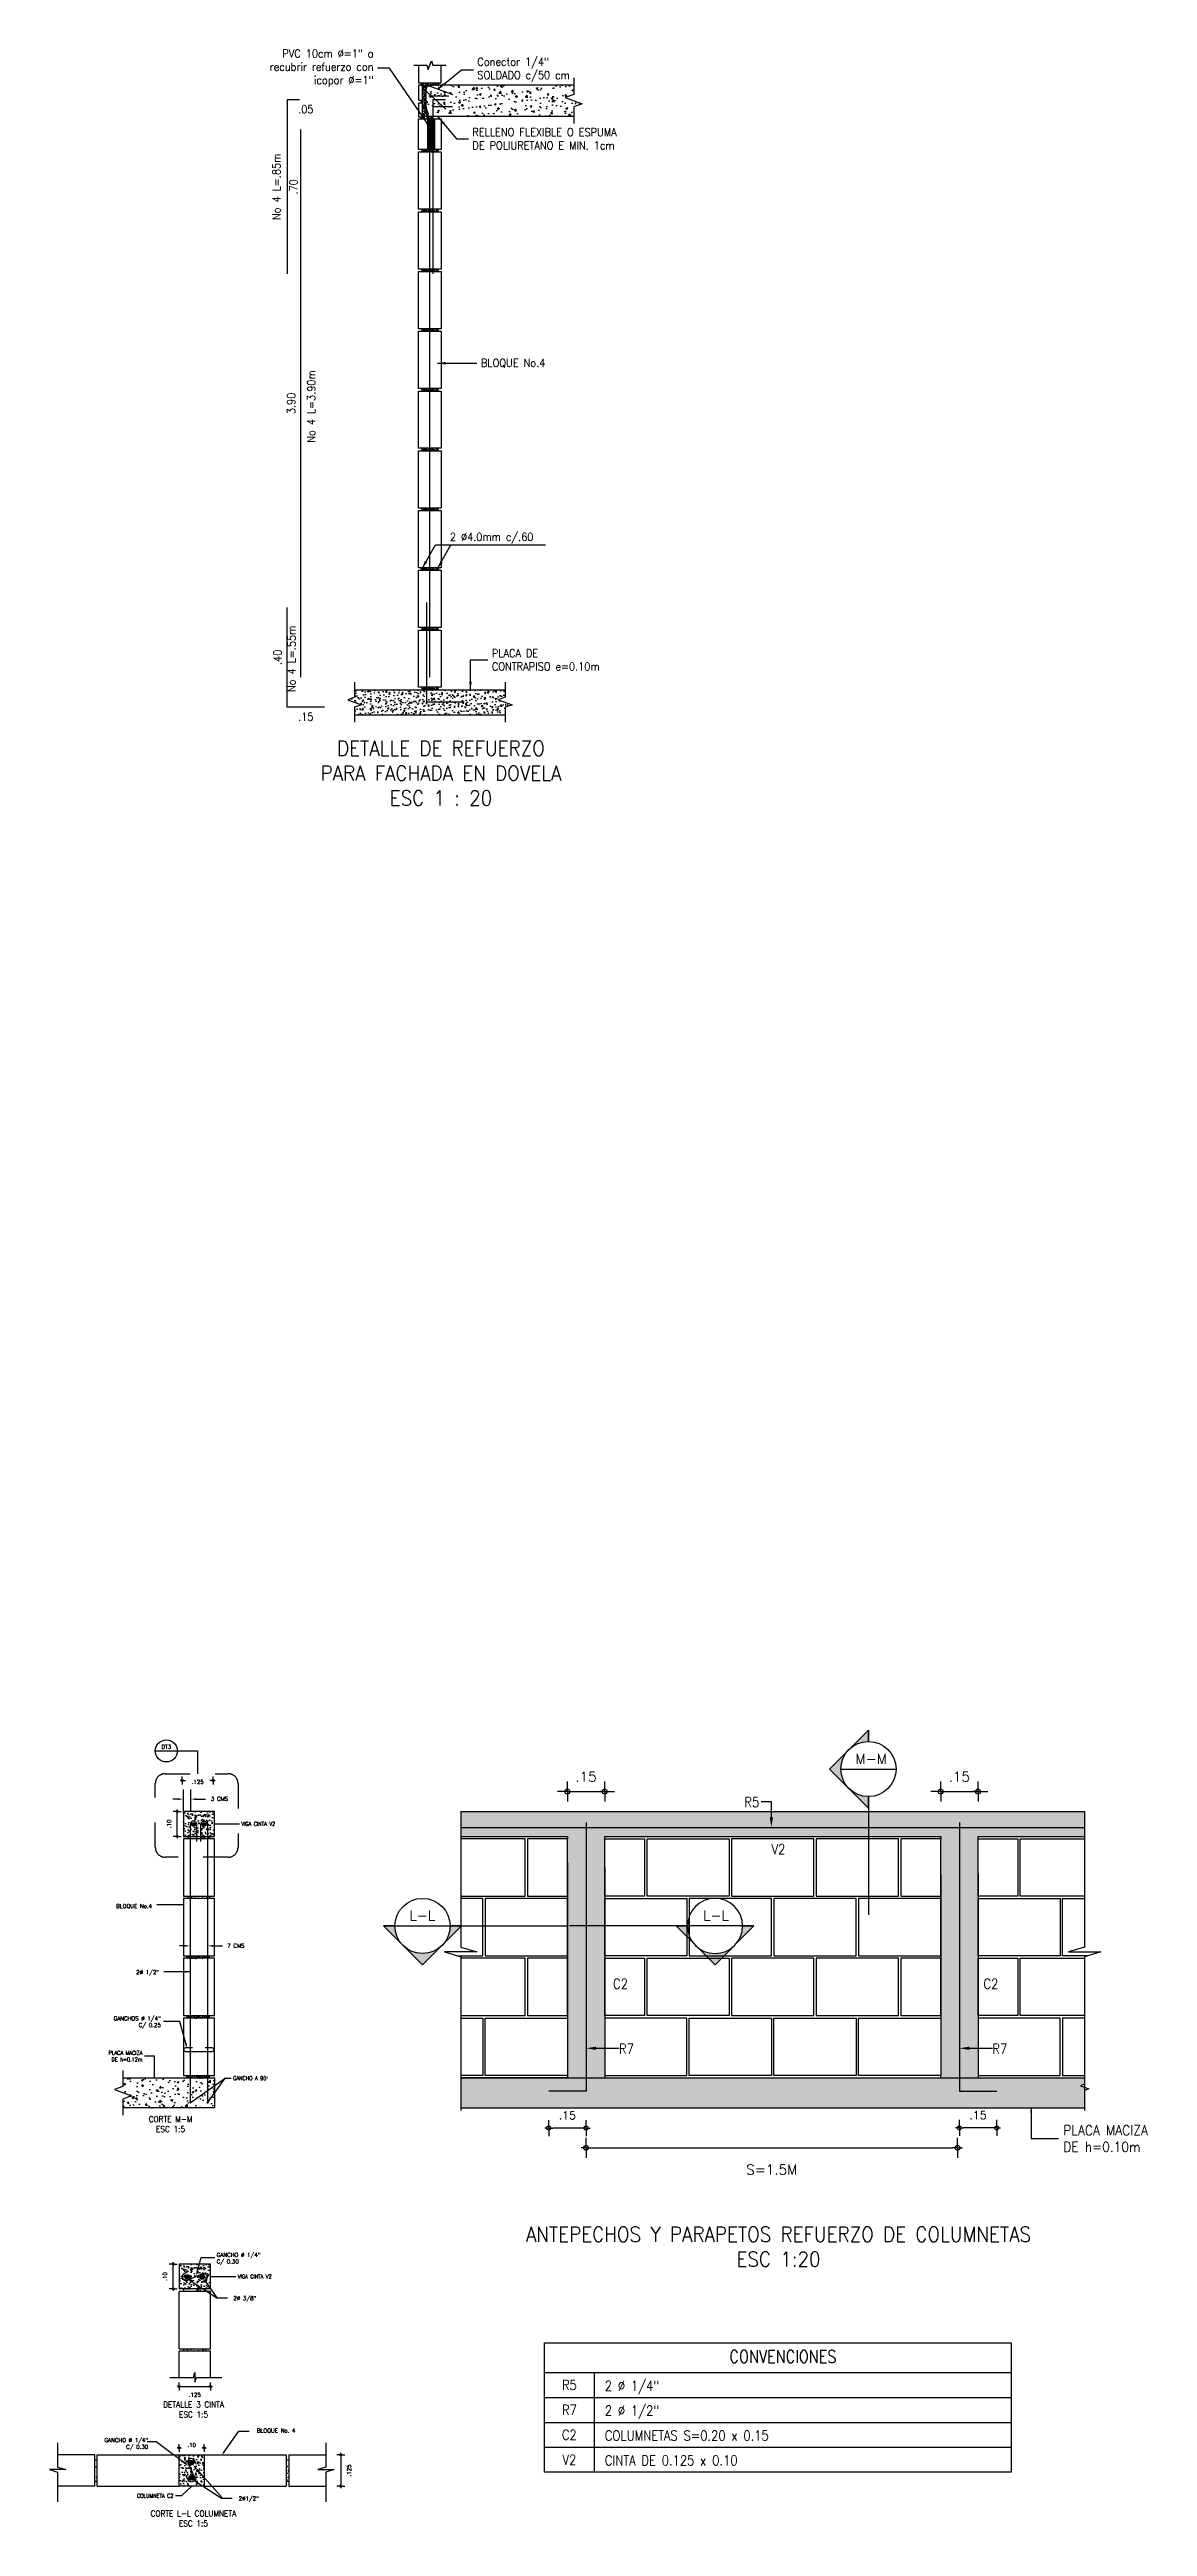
# Model space of a CAD drawing. Header units: feet. Extents: x -398 to 164, y -304 to 319.
# Drawn here: x 66.35 to 70.77, y 56.56 to 66.5 of the extents above; entities that cross this region are included whole.
import ezdxf
from ezdxf.enums import TextEntityAlignment as Align

# ---------------------------------------------------------------- set-up
doc = ezdxf.new("R2010")
doc.units = ezdxf.units.FT
doc.header["$MEASUREMENT"] = 0
doc.linetypes.add('HIDDEN', pattern=[0.375, 0.25, -0.125])
doc.layers.get('DEFPOINTS').update_dxf_attribs({"lineweight": 0})
for name, color, linetype in [('ACERO', 6, 'Continuous'), ('ACERO-2', 11, 'Continuous'), ('ACERO-3', 4, 'Continuous'), ('BLOQUES', 7, 'Continuous'), ('COT', 4, 'Continuous'), ('COTAS', 1, 'Continuous'), ('DIM', 7, 'Continuous'), ('ESTR', 7, 'Continuous'), ('FLECHAS', 7, 'Continuous'), ('HATCH', 9, 'Continuous'), ('LADRILLO', 10, 'Continuous'), ('LETRA', 7, 'Continuous'), ('MUROS', 1, 'Continuous'), ('PLACA', 3, 'Continuous'), ('PROV', 4, 'Continuous'), ('PROV1', 4, 'Continuous'), ('PROY', 2, 'HIDDEN'), ('TEXT', 11, 'Continuous'), ('TEXTO', 7, 'Continuous'), ('VIGAS', 3, 'Continuous')]:
    doc.layers.add(name, color=color, linetype=linetype)
doc.layers.add('TX', color=60, linetype='Continuous', lineweight=0)
doc.styles.add('D010N', font='romans.shx', dxfattribs={"height": 0.016})
doc.styles.add('D020N', font='romans.shx', dxfattribs={"height": 0.032})
doc.styles.add('D025N', font='romans.shx', dxfattribs={"height": 0.04})
doc.styles.add('ROM', font='romans.shx')
doc.styles.add('ROMANS', font='romans.shx', dxfattribs={"width": 0.9})
doc.styles.add('SETEYCO', font='ROMANS.shx', dxfattribs={"width": 0.9, "height": 0.24})
doc.dimstyles.new('D010', dxfattribs={"dimtxt": 0.15, "dimasz": 0.008, "dimexe": 0, "dimexo": 0, "dimgap": 0.025, "dimtad": 1, "dimzin": 4, "dimdsep": 46, "dimtxsty": 'D010N', "dimblk1": 'DIMBLK', "dimblk2": 'DIMBLK', "dimsah": 1, "dimcen": 0.09, "dimse1": 1, "dimse2": 1, "dimclrd": 9, "dimclre": 256, "dimclrt": 256, "dimadec": 0, "dimazin": 0, "dimtfac": 6, "dimtix": 1, "dimtmove": 2, "dimatfit": 3, "dimfxl": 1, "dimtvp": 0.466667, "dimtolj": 1, "dimtzin": 4, "dimarcsym": 0})
doc.dimstyles.new('D010$7', dxfattribs={"dimtxt": 0.016, "dimasz": 0.016, "dimexe": 0, "dimexo": 0, "dimgap": 0.025, "dimtad": 1, "dimzin": 4, "dimdsep": 46, "dimtxsty": 'D010N', "dimblk1": 'DIMBLK', "dimblk2": 'DIMBLK', "dimsah": 1, "dimcen": 0.09, "dimse1": 1, "dimse2": 1, "dimclrd": 9, "dimclre": 256, "dimclrt": 256, "dimadec": 0, "dimazin": 0, "dimtfac": 6, "dimtix": 1, "dimtmove": 2, "dimatfit": 3, "dimfxl": 1, "dimtvp": 0.466667, "dimtolj": 1, "dimtzin": 4, "dimarcsym": 0})
doc.dimstyles.new('D020', dxfattribs={"dimtxt": 0.15, "dimasz": 0.016, "dimexe": 0, "dimexo": 0, "dimgap": 0.035, "dimtad": 1, "dimzin": 4, "dimdsep": 46, "dimtxsty": 'D020N', "dimblk1": 'DIMBLK', "dimblk2": 'DIMBLK', "dimsah": 1, "dimcen": 0.09, "dimse1": 1, "dimse2": 1, "dimclrd": 9, "dimclre": 256, "dimclrt": 256, "dimadec": 0, "dimazin": 0, "dimtfac": 6, "dimtix": 1, "dimtmove": 2, "dimatfit": 3, "dimfxl": 1, "dimtvp": 0.466667, "dimtolj": 1, "dimtzin": 4, "dimarcsym": 0})
doc.dimstyles.new('D020$7', dxfattribs={"dimtxt": 0.032, "dimasz": 0.032, "dimexe": 0, "dimexo": 0, "dimgap": 0.035, "dimtad": 1, "dimzin": 4, "dimdsep": 46, "dimtxsty": 'D020N', "dimblk1": 'DIMBLK', "dimblk2": 'DIMBLK', "dimsah": 1, "dimcen": 0.09, "dimse1": 1, "dimse2": 1, "dimclrd": 9, "dimclre": 256, "dimclrt": 256, "dimadec": 0, "dimazin": 0, "dimtfac": 6, "dimtix": 1, "dimtmove": 2, "dimatfit": 3, "dimfxl": 0, "dimtvp": 0.466667, "dimtolj": 1, "dimtzin": 4, "dimarcsym": 0})
doc.dimstyles.new('D025', dxfattribs={"dimtxt": 0.15, "dimasz": 0.02, "dimexe": 0, "dimexo": 0, "dimgap": 0.045, "dimtad": 1, "dimzin": 4, "dimdsep": 46, "dimtxsty": 'D025N', "dimblk1": 'DIMBLK', "dimblk2": 'DIMBLK', "dimsah": 1, "dimcen": 0.09, "dimse1": 1, "dimse2": 1, "dimclrd": 9, "dimclre": 256, "dimclrt": 256, "dimadec": 0, "dimazin": 0, "dimtfac": 6, "dimtix": 1, "dimtmove": 2, "dimatfit": 3, "dimfxl": 1, "dimtvp": 0.466667, "dimtolj": 1, "dimtzin": 4, "dimarcsym": 0})
pattern_1 = [(50, (61.878768, 43.482574), (0.0143452037, -0.0012550427), [0.0015, -0.0165]), (355, (61.878768, 43.482574), (-0.002775027, 0.015043843), [0.0012, -0.0132]), (100.4514, (61.879963, 43.48247), (0.011570188, 0.013788791), [0.001274804, -0.014022842]), (46.1842, (61.878768, 43.486574), (0.021344821, -0.00331038), [0.00225, -0.02475]), (96.6356, (61.880546, 43.486298), (0.018693254, 0.019482357), [0.001912206, -0.02103426]), (351.1842, (61.878768, 43.486574), (0.018693239, 0.019482372), [0.0018, -0.0198]), (21, (61.880768, 43.485574), (0.011938141, -0.008052378), [0.0015, -0.0165]), (326, (61.880768, 43.485574), (0.004866307, 0.014503001), [0.0012, -0.0132]), (71.4514, (61.881762, 43.484903), (0.0168044526, 0.00645061), [0.001274804, -0.014022842]), (37.5, (61.8787675, 43.4825744), (0.0002431971, 0.0066578771), [0, -0.01304, 0, -0.0134, 0, -0.01325]), (7.5, (61.8787675, 43.4825744), (0.0052613907, 0.0078882342), [0, -0.00764, 0, -0.01274, 0, -0.00505]), (327.5, (61.8743075, 43.4825744), (0.0106764487, -0.0004510974), [0, -0.005, 0, -0.0156, 0, -0.0207]), (317.5, (61.8723075, 43.482574), (0.0116637234, 0.0020020996), [0, -0.0065, 0, -0.01036, 0, -0.0147])]
pattern_2 = [(50, (0, 0), (0.07172602, -0.006275213), [0.0075, -0.0825]), (355, (0, 0), (-0.013875133, 0.075219213), [0.006, -0.066]), (100.451444, (0.00598, -0.00052), (0.057850885, 0.068944), [0.00637402, -0.07011421]), (46.1842, (0, 0.02), (0.10672413, -0.01655193), [0.01125, -0.12375]), (96.63564, (0.00889, 0.01862), (0.0934662, 0.09741186), [0.00956103, -0.10517138]), (351.18416, (0, 0.02), (0.0934662, 0.09741186), [0.009, -0.099]), (21, (0.01, 0.015), (0.059690705, -0.04026189), [0.0075, -0.0825]), (326, (0.01, 0.015), (0.024331533, 0.072515005), [0.006, -0.066]), (71.451445, (0.014974, 0.011645), (0.08402224, 0.032253115), [0.00637402, -0.07011421]), (37.5, (0, 0), (0.0012159855, 0.0332893854), [0, -0.0652, 0, -0.067, 0, -0.06625]), (7.5, (0, 0), (0.026306954, 0.039441171), [0, -0.0382, 0, -0.0637, 0, -0.02525]), (327.5, (-0.0223, 0), (0.0533822436, -0.002255487), [0, -0.025, 0, -0.078, 0, -0.1035]), (317.5, (-0.0323, 0), (0.058318617, 0.010010498), [0, -0.0325, 0, -0.0518, 0, -0.0735])]

msp = doc.modelspace()

# ---------------------------------------------------------------- texts
at = {"layer": 'TEXT', "style": 'ROM', "width": 0.85}
msp.add_text('CONVENCIONES', height=0.05, dxfattribs=at).set_placement((69.3019, 57.2387), align=Align.MIDDLE)
at = {"layer": 'TEXTO', "style": 'ROM', "width": 0.85}
for s, p in [('R5', (69.1466, 59.4454)), ('V2', (69.256, 59.2568)), ('C2', (68.6192, 58.7159)), ('C2', (70.1077, 58.7159)), ('R7', (68.6431, 58.4546)), ('R7', (70.1431, 58.4546)), ('2 %%C 1/4"', (68.5862, 57.1015)), ('2 %%C 1/2"', (68.5862, 57.0015)), ('COLUMNETAS S=0.20 x 0.15', (68.5862, 56.9015)), ('CINTA DE 0.125 x 0.10', (68.5862, 56.8015))]:
    msp.add_text(s, height=0.04, dxfattribs=at).set_placement(p)
for s, p in [('R5', (68.4435, 57.1243)), ('R7', (68.4435, 57.0243)), ('C2', (68.4435, 56.9243)), ('V2', (68.4435, 56.8243))]:
    msp.add_text(s, height=0.04, dxfattribs=at).set_placement(p, align=Align.MIDDLE)
at = {"layer": 'TEXTO'}
for s, insert, char_height, attachment_point, style in [('PVC 10cm %%C=1" o ^Jrecubrir refuerzo con ^J icopor %%C=1"', (67.6569, 66.4301), 0.032, 6, 'SETEYCO'), ('Conector 1/4"\\PSOLDADO c/50 cm', (68.074, 66.4236), 0.032, 4, 'SETEYCO'), ('.05', (67.3847, 66.2649), 0.032, 5, 'SETEYCO'), ('RELLENO FLEXIBLE O ESPUMA^JDE POLIURETANO E MIN. 1cm', (68.0539, 66.1463), 0.032, 4, 'SETEYCO'), ('BLOQUE No.4', (68.0882, 65.2448), 0.032, 4, 'SETEYCO'), ('2 %%C4.0mm c/.60', (67.9636, 64.542), 0.032, 4, 'SETEYCO'), ('PLACA DE^M^JCONTRAPISO e=0.10m', (68.1323, 64.0534), 0.032, 4, 'SETEYCO'), ('.15', (67.3847, 63.8249), 0.032, 5, 'SETEYCO'), ('3 CMS', (67.0033, 59.4712), 0.016, 7, 'ROM'), ('VIGA CINTA V2', (67.1256, 59.3781), 0.016, 4, 'SETEYCO'), ('BLOQUE No.4', (66.767, 59.0383), 0.016, 9, 'ROM'), ('7 CMS', (67.0691, 58.881), 0.016, 7, 'ROM'), ('2%%C 1/2"', (66.7947, 58.7686), 0.016, 9, 'ROM'), ('GANCHOS %%c 1/4"\\PC/ 0.25', (66.8018, 58.5569), 0.016, 9, 'ROM'), ('PLACA MACIZA^JDE h=0.12m', (66.728, 58.4453), 0.016, 6, 'SETEYCO'), ('GANCHO A 90ª', (67.0928, 58.3565), 0.016, 4, 'SETEYCO'), ('PLACA MACIZA^JDE h=0.10m', (70.4287, 58.1142), 0.04, 4, 'SETEYCO'), ('GANCHO %%c 1/4"\\PC/ 0.30', (67.0267, 57.6069), 0.016, 7, 'ROM'), ('VIGA CINTA V2', (67.1115, 57.5603), 0.016, 4, 'SETEYCO'), ('2%%c 3/8"', (67.1855, 57.4596), 0.016, 9, 'ROM'), ('GANCHO %%c 1/4"\\PC/ 0.30', (66.7512, 56.8628), 0.016, 9, 'ROM'), ('BLOQUE No. 4', (67.3433, 56.949), 0.016, 3, 'ROM'), ('COLUMNETA C2', (66.8529, 56.6796), 0.016, 6, 'SETEYCO'), ('2%%C1/2"', (67.1959, 56.6554), 0.016, 9, 'ROM')]:
    msp.add_mtext(s, dxfattribs=dict(at, insert=insert, char_height=char_height, attachment_point=attachment_point, style=style))
at = {"layer": 'TEXTO', "char_height": 0.032, "attachment_point": 5, "rotation": 90, "style": 'SETEYCO'}
for s, insert in [('No 4 L=.85m', (67.2666, 65.9533)), ('.70', (67.3348, 65.9533)), ('No 4 L=3.90m', (67.4066, 65.0711)), ('3.90', (67.3262, 65.0833)), ('No 4 L=.55m', (67.3275, 64.0573)), ('.40', (67.2713, 64.0633))]:
    msp.add_mtext(s, dxfattribs=dict(at, insert=insert))
at = {"layer": 'TX'}
for s, insert, char_height, attachment_point, style in [('DETALLE DE REFUERZO \\PPARA FACHADA EN DOVELA\\PESC 1 : 20', (67.9276, 63.5983), 0.06, 5, 'SETEYCO'), ('CORTE M-M\\PESC 1:5', (66.8411, 58.1402), 0.024, 8, 'ROMANS'), ('ANTEPECHOS Y PARAPETOS REFUERZO DE COLUMNETAS\\PESC 1:20', (69.2839, 57.7598), 0.06, 2, 'ROMANS'), ('DETALLE 3 CINTA\\PESC 1:5', (66.9337, 57.0579), 0.024, 2, 'ROMANS'), ('CORTE L-L COLUMNETA\\PESC 1:5', (66.9331, 56.6202), 0.024, 2, 'ROMANS')]:
    msp.add_mtext(s, dxfattribs=dict(at, insert=insert, char_height=char_height, attachment_point=attachment_point, style=style))

# ---------------------------------------------------------------- blocks, each defined once
blk = doc.blocks.new('DIMBLK')
for q in [(0, 2), (0, -2), (-1, 0), (1, 0)]:
    blk.add_line((0, 0), q)
blk.add_circle((0, 0), 0.5)
blk = doc.blocks.new('*D167')
at = {"layer": 'DEFPOINTS', "color": 0, "transparency": 16777216}
for p in [(68.5856, 59.5078), (68.4356, 59.3181), (68.5856, 59.3181)]:
    blk.add_point(p, dxfattribs=at)
at = {"layer": 'DIM', "color": 9, "lineweight": -2, "transparency": 16777216}
for p, q in [((68.4156, 59.5078), (68.3956, 59.5078)), ((68.4356, 59.5078), (68.5856, 59.5078)), ((68.6056, 59.5078), (68.6256, 59.5078))]:
    blk.add_line(p, q, dxfattribs=at)
at = {"layer": 'DIM', "color": 9, "lineweight": -2, "transparency": 16777216, "xscale": 0.02, "yscale": 0.02, "zscale": 0.02}
blk.add_blockref('DIMBLK', (68.4356, 59.5078), dxfattribs=at)
at = {"layer": 'DIM', "color": 9, "lineweight": -2, "transparency": 16777216, "xscale": 0.02, "yscale": 0.02, "zscale": 0.02, "rotation": 180}
blk.add_blockref('DIMBLK', (68.5856, 59.5078), dxfattribs=at)
at = {"layer": 'DIM', "transparency": 16777216, "insert": (68.5106, 59.5678), "char_height": 0.04, "attachment_point": 5, "style": 'D025N'}
blk.add_mtext('\\A1;.15', dxfattribs=at)
blk = doc.blocks.new('*D168')
at = {"layer": 'DEFPOINTS', "color": 0, "transparency": 16777216}
for p in [(70.0856, 59.5078), (69.9356, 59.3181), (70.0856, 59.3181)]:
    blk.add_point(p, dxfattribs=at)
at = {"layer": 'DIM', "color": 9, "lineweight": -2, "transparency": 16777216}
for p, q in [((69.9156, 59.5078), (69.8956, 59.5078)), ((69.9356, 59.5078), (70.0856, 59.5078)), ((70.1056, 59.5078), (70.1256, 59.5078))]:
    blk.add_line(p, q, dxfattribs=at)
at = {"layer": 'DIM', "color": 9, "lineweight": -2, "transparency": 16777216, "xscale": 0.02, "yscale": 0.02, "zscale": 0.02}
blk.add_blockref('DIMBLK', (69.9356, 59.5078), dxfattribs=at)
at = {"layer": 'DIM', "color": 9, "lineweight": -2, "transparency": 16777216, "xscale": 0.02, "yscale": 0.02, "zscale": 0.02, "rotation": 180}
blk.add_blockref('DIMBLK', (70.0856, 59.5078), dxfattribs=at)
at = {"layer": 'DIM', "transparency": 16777216, "insert": (70.0106, 59.5678), "char_height": 0.04, "attachment_point": 5, "style": 'D025N'}
blk.add_mtext('\\A1;.15', dxfattribs=at)
blk = doc.blocks.new('CTE-TRANSV-IZQ')
at = {"layer": 'HATCH'}
h = blk.add_hatch(color=256, dxfattribs=at)
edge = h.paths.add_edge_path()
edge.add_ellipse((0, -0.626), major_axis=(-0.313, 0.313), ratio=1, start_angle=360, end_angle=405, ccw=False)
edge.add_line((-0.313, -0.313), (-0.626, -0.626))
edge.add_line((-0.626, -0.626), (-0.313, -0.939))
edge.add_ellipse((0, -0.626), major_axis=(-0.313, 0.313), ratio=1, start_angle=405, end_angle=450, ccw=False)
edge = h.paths.add_edge_path()
edge.add_ellipse((0, -0.626), major_axis=(-0.313, 0.313), ratio=1, start_angle=315, end_angle=360, ccw=False)
edge.add_line((0, -0.183), (0, 0))
edge.add_line((0, 0), (-0.313, -0.313))
edge = h.paths.add_edge_path()
edge.add_line((-0.313, -0.939), (0, -1.252))
edge.add_line((0, -1.252), (0, -1.069))
edge.add_ellipse((0, -0.626), major_axis=(-0.313, -0.313), ratio=1, start_angle=0, end_angle=45, ccw=False)
at = {"layer": 'PLACA'}
for p, q in [((0, 0), (0, -0.183)), ((0, -1.069), (0, -2.966))]:
    blk.add_line(p, q, dxfattribs=at)
at = {"layer": 'TEXTO'}
blk.add_line((-0.443, -0.626), (0.443, -0.626), dxfattribs=at)
blk.add_lwpolyline([(0, -0.183), (0, 0), (-0.626, -0.626), (0, -1.252), (0, -1.069)], dxfattribs=at)
blk.add_circle((0, -0.626), 0.443, dxfattribs=at)
at = {"layer": 'TEXTO', "style": 'ROMANS'}
for tag, height, p in [('A-A', 0.16, (-0.002, -0.54)), ('R1-04', 0.14, (0.008, -0.843))]:
    blk.add_attdef(tag, text='', height=height, dxfattribs=at).set_placement(p, align=Align.CENTER)
blk = doc.blocks.new('CTE-LONG-DOWN')
at = {"layer": 'HATCH'}
h = blk.add_hatch(color=256, dxfattribs=at)
edge = h.paths.add_edge_path()
edge.add_ellipse((0.626, 0), major_axis=(-0.313, -0.313), ratio=1, start_angle=360, end_angle=405, ccw=False)
edge.add_line((0.313, -0.313), (0.626, -0.626))
edge.add_line((0.626, -0.626), (0.939, -0.313))
edge.add_ellipse((0.626, 0), major_axis=(-0.313, -0.313), ratio=1, start_angle=405, end_angle=450, ccw=False)
edge = h.paths.add_edge_path()
edge.add_ellipse((0.626, 0), major_axis=(-0.313, -0.313), ratio=1, start_angle=315, end_angle=360, ccw=False)
edge.add_line((0.183, 0), (0, 0))
edge.add_line((0, 0), (0.313, -0.313))
edge = h.paths.add_edge_path()
edge.add_line((0.939, -0.313), (1.252, 0))
edge.add_line((1.252, 0), (1.069, 0))
edge.add_ellipse((0.626, 0), major_axis=(0.313, -0.313), ratio=1, start_angle=0, end_angle=45, ccw=False)
at = {"layer": 'PLACA'}
blk.add_line((0, 0), (2.966, 0), dxfattribs=at)
at = {"layer": 'TEXTO'}
blk.add_lwpolyline([(0.183, 0), (0, 0), (0.626, -0.626), (1.252, 0), (1.069, 0)], dxfattribs=at)
blk.add_circle((0.626, 0), 0.443, dxfattribs=at)
at = {"layer": 'TEXTO', "style": 'ROMANS'}
for tag, height, p in [('A-A', 0.16, (0.624, 0.086)), ('R1-04', 0.14, (0.635, -0.216))]:
    blk.add_attdef(tag, text='', height=height, dxfattribs=at).set_placement(p, align=Align.CENTER)
blk = doc.blocks.new('*D169')
at = {"layer": 'DEFPOINTS', "color": 0, "transparency": 16777216}
for p in [(66.8518, 57.6103), (66.8763, 57.6103), (66.8763, 57.5103)]:
    blk.add_point(p, dxfattribs=at)
at = {"layer": 'DIM', "color": 9, "lineweight": -2, "transparency": 16777216}
blk.add_line((66.8518, 57.5183), (66.8518, 57.6023), dxfattribs=at)
at = {"layer": 'DIM', "color": 9, "lineweight": -2, "transparency": 16777216, "xscale": 0.008, "yscale": 0.008, "zscale": 0.008}
for p, rotation in [((66.8518, 57.6103), 90), ((66.8518, 57.5103), 270)]:
    blk.add_blockref('DIMBLK', p, dxfattribs=dict(at, rotation=rotation))
at = {"layer": 'DIM', "transparency": 16777216, "insert": (66.8188, 57.5603), "char_height": 0.016, "attachment_point": 5, "rotation": 90, "style": 'D010N'}
blk.add_mtext('\\A1;.10', dxfattribs=at)
blk = doc.blocks.new('*D170')
at = {"layer": 'DEFPOINTS', "color": 0, "transparency": 16777216}
for p in [(66.8763, 57.1547), (67.0013, 57.1547), (67.0013, 57.1182)]:
    blk.add_point(p, dxfattribs=at)
at = {"layer": 'DIM', "color": 9, "lineweight": -2, "transparency": 16777216}
blk.add_line((66.8843, 57.1182), (66.9933, 57.1182), dxfattribs=at)
at = {"layer": 'DIM', "color": 9, "lineweight": -2, "transparency": 16777216, "xscale": 0.008, "yscale": 0.008, "zscale": 0.008, "rotation": 180}
blk.add_blockref('DIMBLK', (66.8763, 57.1182), dxfattribs=at)
at = {"layer": 'DIM', "color": 9, "lineweight": -2, "transparency": 16777216, "xscale": 0.008, "yscale": 0.008, "zscale": 0.008}
blk.add_blockref('DIMBLK', (67.0013, 57.1182), dxfattribs=at)
at = {"layer": 'DIM', "transparency": 16777216, "insert": (66.9388, 57.0852), "char_height": 0.016, "attachment_point": 5, "style": 'D010N'}
blk.add_mtext('\\A1;.125', dxfattribs=at)
blk = doc.blocks.new('*D171')
at = {"layer": 'DEFPOINTS', "color": 0, "transparency": 16777216}
for p in [(66.8878, 59.6125), (67.0128, 59.6125), (67.0128, 59.5524)]:
    blk.add_point(p, dxfattribs=at)
at = {"layer": 'DIM', "color": 9, "lineweight": -2, "transparency": 16777216}
for p, q in [((66.8958, 59.5524), (66.9013, 59.5524)), ((67.0048, 59.5524), (66.9993, 59.5524))]:
    blk.add_line(p, q, dxfattribs=at)
at = {"layer": 'DIM', "color": 9, "lineweight": -2, "transparency": 16777216, "xscale": 0.008, "yscale": 0.008, "zscale": 0.008, "rotation": 180}
blk.add_blockref('DIMBLK', (66.8878, 59.5524), dxfattribs=at)
at = {"layer": 'DIM', "color": 9, "lineweight": -2, "transparency": 16777216, "xscale": 0.008, "yscale": 0.008, "zscale": 0.008}
blk.add_blockref('DIMBLK', (67.0128, 59.5524), dxfattribs=at)
at = {"layer": 'DIM', "transparency": 16777216, "insert": (66.9503, 59.547), "char_height": 0.016, "attachment_point": 5, "style": 'D010N'}
blk.add_mtext('\\A1;.125', dxfattribs=at)
blk = doc.blocks.new('*D172')
at = {"layer": 'DEFPOINTS', "color": 0, "transparency": 16777216}
for p in [(66.8681, 59.4281), (66.8926, 59.4281), (66.8926, 59.3281)]:
    blk.add_point(p, dxfattribs=at)
at = {"layer": 'DIM', "color": 9, "lineweight": -2, "transparency": 16777216}
blk.add_line((66.8681, 59.3361), (66.8681, 59.4201), dxfattribs=at)
at = {"layer": 'DIM', "color": 9, "lineweight": -2, "transparency": 16777216, "xscale": 0.008, "yscale": 0.008, "zscale": 0.008}
for p, rotation in [((66.8681, 59.4281), 90), ((66.8681, 59.3281), 270)]:
    blk.add_blockref('DIMBLK', p, dxfattribs=dict(at, rotation=rotation))
at = {"layer": 'DIM', "transparency": 16777216, "insert": (66.8351, 59.3781), "char_height": 0.016, "attachment_point": 5, "rotation": 90, "style": 'D010N'}
blk.add_mtext('\\A1;.10', dxfattribs=at)
blk = doc.blocks.new('*D173')
at = {"layer": 'DEFPOINTS', "color": 0, "transparency": 16777216}
for p in [(66.8763, 56.8251), (66.9763, 56.8714), (66.9763, 56.8251)]:
    blk.add_point(p, dxfattribs=at)
at = {"layer": 'DIM', "color": 9, "lineweight": -2, "transparency": 16777216}
for p, q in [((66.8843, 56.8714), (66.885, 56.8714)), ((66.9683, 56.8714), (66.9677, 56.8714))]:
    blk.add_line(p, q, dxfattribs=at)
at = {"layer": 'DIM', "color": 9, "lineweight": -2, "transparency": 16777216, "xscale": 0.008, "yscale": 0.008, "zscale": 0.008, "rotation": 180}
blk.add_blockref('DIMBLK', (66.8763, 56.8714), dxfattribs=at)
at = {"layer": 'DIM', "color": 9, "lineweight": -2, "transparency": 16777216, "xscale": 0.008, "yscale": 0.008, "zscale": 0.008}
blk.add_blockref('DIMBLK', (66.9763, 56.8714), dxfattribs=at)
at = {"layer": 'DIM', "transparency": 16777216, "insert": (66.9263, 56.8834), "char_height": 0.016, "attachment_point": 5, "style": 'D010N'}
blk.add_mtext('\\A1;.10', dxfattribs=at)
blk = doc.blocks.new('*D174')
at = {"layer": 'DEFPOINTS', "color": 0, "transparency": 16777216}
for p in [(67.4652, 56.8436), (67.4652, 56.7186), (67.5253, 56.7186)]:
    blk.add_point(p, dxfattribs=at)
at = {"layer": 'DIM', "color": 9, "lineweight": -2, "transparency": 16777216}
blk.add_line((67.5253, 56.8356), (67.5253, 56.7266), dxfattribs=at)
at = {"layer": 'DIM', "color": 9, "lineweight": -2, "transparency": 16777216, "xscale": 0.008, "yscale": 0.008, "zscale": 0.008}
for p, rotation in [((67.5253, 56.8436), 90), ((67.5253, 56.7186), 270)]:
    blk.add_blockref('DIMBLK', p, dxfattribs=dict(at, rotation=rotation))
at = {"layer": 'DIM', "transparency": 16777216, "insert": (67.5583, 56.7811), "char_height": 0.016, "attachment_point": 5, "rotation": 90, "style": 'D010N'}
blk.add_mtext('\\A1;.125', dxfattribs=at)
blk = doc.blocks.new('DETALLE')
at = {"layer": 'TEXTO'}
blk.add_line((0, 0), (0.886, 0), dxfattribs=at)
blk.add_circle((0.443, 0), 0.443, dxfattribs=at)
at = {"layer": 'TEXTO', "style": 'ROMANS'}
for tag, height, p in [('DT1', 0.16, (0.441, 0.086)), ('R1-04', 0.14, (0.451, -0.216))]:
    blk.add_attdef(tag, text='', height=height, dxfattribs=at).set_placement(p, align=Align.CENTER)
blk = doc.blocks.new('*D175')
at = {"layer": 'DEFPOINTS', "color": 0, "transparency": 16777216}
for p in [(68.5106, 58.145), (70.003, 58.1396), (70.003, 58.0771)]:
    blk.add_point(p, dxfattribs=at)
at = {"layer": 'DIM', "color": 9, "lineweight": -2, "transparency": 16777216}
blk.add_line((68.5306, 58.0771), (69.983, 58.0771), dxfattribs=at)
at = {"layer": 'DIM', "color": 9, "lineweight": -2, "transparency": 16777216, "xscale": 0.02, "yscale": 0.02, "zscale": 0.02, "rotation": 180}
blk.add_blockref('DIMBLK', (68.5106, 58.0771), dxfattribs=at)
at = {"layer": 'DIM', "color": 9, "lineweight": -2, "transparency": 16777216, "xscale": 0.02, "yscale": 0.02, "zscale": 0.02}
blk.add_blockref('DIMBLK', (70.003, 58.0771), dxfattribs=at)
at = {"layer": 'DIM', "transparency": 16777216, "insert": (69.2568, 57.9894), "char_height": 0.04, "attachment_point": 5, "style": 'D025N'}
blk.add_mtext('\\A1;S=1.5M', dxfattribs=at)
blk = doc.blocks.new('*D180')
at = {"layer": 'DEFPOINTS', "color": 0, "transparency": 16777216}
for p in [(70.0106, 58.3045), (70.1606, 58.3045), (70.0106, 58.1571)]:
    blk.add_point(p, dxfattribs=at)
at = {"layer": 'DIM', "color": 9, "lineweight": -2, "transparency": 16777216}
blk.add_line((70.1446, 58.1571), (70.0266, 58.1571), dxfattribs=at)
at = {"layer": 'DIM', "color": 9, "lineweight": -2, "transparency": 16777216, "xscale": 0.016, "yscale": 0.016, "zscale": 0.016, "rotation": 180}
blk.add_blockref('DIMBLK', (70.0106, 58.1571), dxfattribs=at)
at = {"layer": 'DIM', "color": 9, "lineweight": -2, "transparency": 16777216, "xscale": 0.016, "yscale": 0.016, "zscale": 0.016}
blk.add_blockref('DIMBLK', (70.1606, 58.1571), dxfattribs=at)
at = {"layer": 'DIM', "transparency": 16777216, "insert": (70.0856, 58.2081), "char_height": 0.032, "attachment_point": 5, "style": 'D020N'}
blk.add_mtext('\\A1;.15', dxfattribs=at)
blk = doc.blocks.new('*D181')
at = {"layer": 'DEFPOINTS', "color": 0, "transparency": 16777216}
for p in [(68.3606, 58.3045), (68.5106, 58.3045), (68.3606, 58.1564)]:
    blk.add_point(p, dxfattribs=at)
at = {"layer": 'DIM', "color": 9, "lineweight": -2, "transparency": 16777216}
blk.add_line((68.4946, 58.1564), (68.3766, 58.1564), dxfattribs=at)
at = {"layer": 'DIM', "color": 9, "lineweight": -2, "transparency": 16777216, "xscale": 0.016, "yscale": 0.016, "zscale": 0.016, "rotation": 180}
blk.add_blockref('DIMBLK', (68.3606, 58.1564), dxfattribs=at)
at = {"layer": 'DIM', "color": 9, "lineweight": -2, "transparency": 16777216, "xscale": 0.016, "yscale": 0.016, "zscale": 0.016}
blk.add_blockref('DIMBLK', (68.5106, 58.1564), dxfattribs=at)
at = {"layer": 'DIM', "transparency": 16777216, "insert": (68.4356, 58.2074), "char_height": 0.032, "attachment_point": 5, "style": 'D020N'}
blk.add_mtext('\\A1;.15', dxfattribs=at)

# ---------------------------------------------------------------- dimensions: what is measured, and where the dimension line sits
at = {"layer": 'DIM'}
for base, p1, p2, override, picture, middle in [((67.0128, 59.5524), (66.8878, 59.6125), (67.0128, 59.6125), {"dimscale": 1, "dimtad": 2, "dimdec": 3}, '*D171', (66.9503, 59.547)), ((66.9763, 56.8714), (66.8763, 56.8251), (66.9763, 56.8251), {"dimscale": 1, "dimtad": 2}, '*D173', (66.9263, 56.8834))]:
    dim = msp.add_linear_dim(base=base, p1=p1, p2=p2, dimstyle='D010', override=override, dxfattribs=at)
    dim.commit()
    dim.dimension.update_dxf_attribs({"geometry": picture, "text_midpoint": middle, "dimtype": 160})
for base, p1, p2, picture, middle in [((68.5856, 59.5078), (68.4356, 59.3181), (68.5856, 59.3181), '*D167', (68.5106, 59.5678)), ((70.0856, 59.5078), (69.9356, 59.3181), (70.0856, 59.3181), '*D168', (70.0106, 59.5678))]:
    dim = msp.add_linear_dim(base=base, p1=p1, p2=p2, dimstyle='D010', override={"dimscale": 1, "dimasz": 0.02, "dimgap": 0.04, "dimtxsty": 'D025N'}, dxfattribs=at)
    dim.commit()
    dim.dimension.update_dxf_attribs({"geometry": picture, "text_midpoint": middle})
for base, p1, p2, angle, override, picture, middle in [((66.8681, 59.4281), (66.8926, 59.3281), (66.8926, 59.4281), 90, {"dimscale": 1, "dimtad": 2}, '*D172', (66.8351, 59.3781)), ((66.8518, 57.6103), (66.8763, 57.5103), (66.8763, 57.6103), 90, {"dimscale": 1, "dimtad": 2}, '*D169', (66.8188, 57.5603)), ((67.0013, 57.1182), (66.8763, 57.1547), (67.0013, 57.1547), 180, {"dimscale": 1, "dimtad": 2, "dimdec": 3}, '*D170', (66.9388, 57.0852)), ((67.5253, 56.7186), (67.4652, 56.8436), (67.4652, 56.7186), 90, {"dimscale": 1, "dimtad": 2, "dimdec": 3}, '*D174', (67.5583, 56.7811))]:
    dim = msp.add_linear_dim(base=base, p1=p1, p2=p2, angle=angle, dimstyle='D010', override=override, dxfattribs=at)
    dim.commit()
    dim.dimension.update_dxf_attribs({"geometry": picture, "text_midpoint": middle})
for base, p1, p2, picture, middle in [((68.3606, 58.1564), (68.5106, 58.3045), (68.3606, 58.3045), '*D181', (68.4356, 58.2074)), ((70.0106, 58.1571), (70.1606, 58.3045), (70.0106, 58.3045), '*D180', (70.0856, 58.2081))]:
    dim = msp.add_linear_dim(base=base, p1=p1, p2=p2, dimstyle='D020', dxfattribs=at)
    dim.commit()
    dim.dimension.update_dxf_attribs({"geometry": picture, "text_midpoint": middle})
dim = msp.add_linear_dim(base=(70.003, 58.0771), p1=(68.5106, 58.145), p2=(70.003, 58.1396), text='S=<>M', dimstyle='D010', override={"dimscale": 1, "dimasz": 0.02, "dimgap": 0.04, "dimdec": 1, "dimtxsty": 'D025N'}, dxfattribs=at)
dim.commit()
dim.dimension.update_dxf_attribs({"geometry": '*D175', "text_midpoint": (69.2568, 57.9894), "dimtype": 160})

# ---------------------------------------------------------------- hatches: boundary and pattern name
at = {"layer": 'HATCH'}
h = msp.add_hatch(dxfattribs=at)
h.set_pattern_fill('AR-CONC', color=256, scale=0.002, style=0)
h.set_pattern_definition(pattern_1)
h.paths.add_polyline_path([(67.8669, 66.3613), (67.9182, 66.3613), (67.9182, 66.3713), (67.8481, 66.3713), (67.8481, 66.3613), (67.8531, 66.3613), (67.8531, 66.3009), (67.8481, 66.3009), (67.8481, 66.2898), (67.8531, 66.2898), (67.8531, 66.234), (67.8481, 66.234), (67.8481, 66.2271), (67.8956, 66.2271), (67.8956, 66.2371), (67.8763, 66.2371), (67.8669, 66.2804)])
h = msp.add_hatch(dxfattribs=at)
h.set_pattern_fill('AR-CONC,_O', color=256, scale=0.01)
h.set_pattern_definition(pattern_2)
h.paths.add_polyline_path([(68.461, 66.3613), (67.8669, 66.3613), (67.8672, 66.3444, 0.246109), (67.8729, 66.3335), (67.9061, 66.3033), (67.8956, 66.3033), (67.8956, 66.2371), (68.461, 66.2371), (68.461, 66.2742), (68.4953, 66.2867), (68.4266, 66.3117), (68.461, 66.3242)])
h = msp.add_hatch(dxfattribs=at)
h.set_pattern_fill('AR-CONC,_O', color=256, scale=0.01)
h.set_pattern_definition(pattern_2)
h.paths.add_polyline_path([(67.8956, 66.3033), (67.9061, 66.3033), (67.8729, 66.3335, -0.246109), (67.8672, 66.3444), (67.8669, 66.2821, 0.05342), (67.8673, 66.2789), (67.8763, 66.2371), (67.8956, 66.2371)])
h = msp.add_hatch(dxfattribs=at)
h.set_pattern_fill('ANSI31', color=256, scale=0.02, style=0)
h.set_pattern_definition([(45, (61.8787675, 43.4825744), (-0.00176776695, 0.00176776695), [])])
h.paths.add_polyline_path([(67.8956, 66.2271), (67.8741, 66.2271), (67.8741, 66.1033), (67.8956, 66.1033)])
h.paths.add_polyline_path([(67.9018, 66.2271), (67.8956, 66.2271), (67.8956, 66.1033), (67.9018, 66.1033)])
h = msp.add_hatch(dxfattribs=at)
h.set_pattern_fill('AR-CONC', color=256, scale=0.002, style=0)
h.set_pattern_definition([(50, (61.878768, 45.642574), (0.0143452037, -0.001255043), [0.0015, -0.0165]), (355, (61.878768, 45.642574), (-0.002775027, 0.015043843), [0.0012, -0.0132]), (100.4514, (61.879963, 45.64247), (0.011570188, 0.013788791), [0.001274804, -0.014022842]), (46.1842, (61.878768, 45.646574), (0.021344821, -0.00331038), [0.00225, -0.02475]), (96.6356, (61.880546, 45.646298), (0.018693254, 0.019482357), [0.001912206, -0.02103426]), (351.1842, (61.878768, 45.646574), (0.01869324, 0.019482372), [0.0018, -0.0198]), (21, (61.880768, 45.645574), (0.011938141, -0.008052378), [0.0015, -0.0165]), (326, (61.880768, 45.645574), (0.004866307, 0.014503001), [0.0012, -0.0132]), (71.4514, (61.881762, 45.644903), (0.016804453, 0.00645061), [0.001274804, -0.014022842]), (37.5, (61.8787675, 45.6425744), (0.0002431971, 0.0066578771), [0, -0.01304, 0, -0.0134, 0, -0.01325]), (7.5, (61.8787675, 45.6425744), (0.0052613907, 0.0078882342), [0, -0.00764, 0, -0.01274, 0, -0.00505]), (327.5, (61.8743075, 45.6425744), (0.0106764487, -0.0004510974), [0, -0.005, 0, -0.0156, 0, -0.0207]), (317.5, (61.8723075, 45.642574), (0.0116637234, 0.0020020996), [0, -0.0065, 0, -0.01036, 0, -0.0147])])
h.paths.add_polyline_path([(67.8706, 66.1033), (67.8506, 66.1033), (67.8506, 66.0933), (67.8706, 66.0933)])
h.paths.add_polyline_path([(67.9156, 66.1033), (67.8706, 66.1033), (67.8706, 66.0933), (67.9156, 66.0933)])
h = msp.add_hatch(dxfattribs=at)
h.set_pattern_fill('AR-CONC', color=256, scale=0.002, style=0)
h.set_pattern_definition([(50, (61.878768, 45.402574), (0.0143452037, -0.001255043), [0.0015, -0.0165]), (355, (61.878768, 45.402574), (-0.002775027, 0.015043843), [0.0012, -0.0132]), (100.4514, (61.879963, 45.40247), (0.011570188, 0.013788791), [0.001274804, -0.014022842]), (46.1842, (61.878768, 45.406574), (0.021344821, -0.00331038), [0.00225, -0.02475]), (96.6356, (61.880546, 45.406298), (0.018693254, 0.019482357), [0.001912206, -0.02103426]), (351.1842, (61.878768, 45.406574), (0.01869324, 0.019482372), [0.0018, -0.0198]), (21, (61.880768, 45.405574), (0.011938141, -0.008052378), [0.0015, -0.0165]), (326, (61.880768, 45.405574), (0.004866307, 0.014503001), [0.0012, -0.0132]), (71.4514, (61.881762, 45.404903), (0.016804453, 0.00645061), [0.001274804, -0.014022842]), (37.5, (61.8787675, 45.4025744), (0.0002431971, 0.0066578771), [0, -0.01304, 0, -0.0134, 0, -0.01325]), (7.5, (61.8787675, 45.4025744), (0.0052613907, 0.0078882342), [0, -0.00764, 0, -0.01274, 0, -0.00505]), (327.5, (61.8743075, 45.4025744), (0.0106764487, -0.0004510974), [0, -0.005, 0, -0.0156, 0, -0.0207]), (317.5, (61.8723075, 45.402574), (0.0116637234, 0.0020020996), [0, -0.0065, 0, -0.01036, 0, -0.0147])])
h.paths.add_polyline_path([(67.8706, 65.8633), (67.8506, 65.8633), (67.8506, 65.8533), (67.8706, 65.8533)])
h.paths.add_polyline_path([(67.9156, 65.8633), (67.8706, 65.8633), (67.8706, 65.8533), (67.9156, 65.8533)])
h = msp.add_hatch(dxfattribs=at)
h.set_pattern_fill('AR-CONC', color=256, scale=0.002, style=0)
h.set_pattern_definition([(50, (61.878768, 45.162574), (0.0143452037, -0.001255043), [0.0015, -0.0165]), (355, (61.878768, 45.162574), (-0.002775027, 0.015043843), [0.0012, -0.0132]), (100.4514, (61.879963, 45.16247), (0.011570188, 0.013788791), [0.001274804, -0.014022842]), (46.1842, (61.878768, 45.166574), (0.021344821, -0.00331038), [0.00225, -0.02475]), (96.6356, (61.880546, 45.166298), (0.018693254, 0.019482357), [0.001912206, -0.02103426]), (351.1842, (61.878768, 45.166574), (0.01869324, 0.019482372), [0.0018, -0.0198]), (21, (61.880768, 45.165574), (0.011938141, -0.008052378), [0.0015, -0.0165]), (326, (61.880768, 45.165574), (0.004866307, 0.014503001), [0.0012, -0.0132]), (71.4514, (61.881762, 45.164903), (0.016804453, 0.00645061), [0.001274804, -0.014022842]), (37.5, (61.8787675, 45.1625744), (0.0002431971, 0.0066578771), [0, -0.01304, 0, -0.0134, 0, -0.01325]), (7.5, (61.8787675, 45.1625744), (0.0052613907, 0.0078882342), [0, -0.00764, 0, -0.01274, 0, -0.00505]), (327.5, (61.8743075, 45.1625744), (0.0106764487, -0.0004510974), [0, -0.005, 0, -0.0156, 0, -0.0207]), (317.5, (61.8723075, 45.162574), (0.0116637234, 0.0020020996), [0, -0.0065, 0, -0.01036, 0, -0.0147])])
h.paths.add_polyline_path([(67.8706, 65.6233), (67.8506, 65.6233), (67.8506, 65.6133), (67.8706, 65.6133)])
h.paths.add_polyline_path([(67.9156, 65.6233), (67.8706, 65.6233), (67.8706, 65.6133), (67.9156, 65.6133)])
h = msp.add_hatch(dxfattribs=at)
h.set_pattern_fill('AR-CONC', color=256, scale=0.002, style=0)
h.set_pattern_definition([(50, (61.878768, 44.922574), (0.0143452037, -0.001255043), [0.0015, -0.0165]), (355, (61.878768, 44.922574), (-0.002775027, 0.015043843), [0.0012, -0.0132]), (100.4514, (61.879963, 44.92247), (0.011570188, 0.013788791), [0.001274804, -0.014022842]), (46.1842, (61.878768, 44.926574), (0.021344821, -0.00331038), [0.00225, -0.02475]), (96.6356, (61.880546, 44.926298), (0.018693254, 0.019482357), [0.001912206, -0.02103426]), (351.1842, (61.878768, 44.926574), (0.01869324, 0.019482372), [0.0018, -0.0198]), (21, (61.880768, 44.925574), (0.011938141, -0.008052378), [0.0015, -0.0165]), (326, (61.880768, 44.925574), (0.004866307, 0.014503001), [0.0012, -0.0132]), (71.4514, (61.881762, 44.924903), (0.016804453, 0.00645061), [0.001274804, -0.014022842]), (37.5, (61.8787675, 44.9225744), (0.0002431971, 0.0066578771), [0, -0.01304, 0, -0.0134, 0, -0.01325]), (7.5, (61.8787675, 44.9225744), (0.0052613907, 0.0078882342), [0, -0.00764, 0, -0.01274, 0, -0.00505]), (327.5, (61.8743075, 44.9225744), (0.0106764487, -0.0004510974), [0, -0.005, 0, -0.0156, 0, -0.0207]), (317.5, (61.8723075, 44.922574), (0.0116637234, 0.0020020996), [0, -0.0065, 0, -0.01036, 0, -0.0147])])
h.paths.add_polyline_path([(67.8706, 65.3833), (67.8506, 65.3833), (67.8506, 65.3733), (67.8706, 65.3733)])
h.paths.add_polyline_path([(67.9156, 65.3833), (67.8706, 65.3833), (67.8706, 65.3733), (67.9156, 65.3733)])
h = msp.add_hatch(dxfattribs=at)
h.set_pattern_fill('AR-CONC', color=256, scale=0.002, style=0)
h.set_pattern_definition([(50, (61.878768, 44.682574), (0.0143452037, -0.001255043), [0.0015, -0.0165]), (355, (61.878768, 44.682574), (-0.002775027, 0.015043843), [0.0012, -0.0132]), (100.4514, (61.879963, 44.68247), (0.011570188, 0.013788791), [0.001274804, -0.014022842]), (46.1842, (61.878768, 44.686574), (0.021344821, -0.00331038), [0.00225, -0.02475]), (96.6356, (61.880546, 44.686298), (0.018693254, 0.019482357), [0.001912206, -0.02103426]), (351.1842, (61.878768, 44.686574), (0.01869324, 0.019482372), [0.0018, -0.0198]), (21, (61.880768, 44.685574), (0.011938141, -0.008052378), [0.0015, -0.0165]), (326, (61.880768, 44.685574), (0.004866307, 0.014503001), [0.0012, -0.0132]), (71.4514, (61.881762, 44.684903), (0.016804453, 0.00645061), [0.001274804, -0.014022842]), (37.5, (61.8787675, 44.6825744), (0.0002431971, 0.0066578771), [0, -0.01304, 0, -0.0134, 0, -0.01325]), (7.5, (61.8787675, 44.6825744), (0.0052613907, 0.0078882342), [0, -0.00764, 0, -0.01274, 0, -0.00505]), (327.5, (61.8743075, 44.6825744), (0.0106764487, -0.0004510974), [0, -0.005, 0, -0.0156, 0, -0.0207]), (317.5, (61.8723075, 44.682574), (0.0116637234, 0.0020020996), [0, -0.0065, 0, -0.01036, 0, -0.0147])])
h.paths.add_polyline_path([(67.8706, 65.1433), (67.8506, 65.1433), (67.8506, 65.1333), (67.8706, 65.1333)])
h.paths.add_polyline_path([(67.9156, 65.1433), (67.8706, 65.1433), (67.8706, 65.1333), (67.9156, 65.1333)])
h = msp.add_hatch(dxfattribs=at)
h.set_pattern_fill('AR-CONC', color=256, scale=0.002, style=0)
h.set_pattern_definition([(50, (61.878768, 44.442574), (0.0143452037, -0.001255043), [0.0015, -0.0165]), (355, (61.878768, 44.442574), (-0.002775027, 0.015043843), [0.0012, -0.0132]), (100.4514, (61.879963, 44.44247), (0.011570188, 0.013788791), [0.001274804, -0.014022842]), (46.1842, (61.878768, 44.446574), (0.021344821, -0.00331038), [0.00225, -0.02475]), (96.6356, (61.880546, 44.446298), (0.018693254, 0.019482357), [0.001912206, -0.02103426]), (351.1842, (61.878768, 44.446574), (0.01869324, 0.019482372), [0.0018, -0.0198]), (21, (61.880768, 44.445574), (0.011938141, -0.008052378), [0.0015, -0.0165]), (326, (61.880768, 44.445574), (0.004866307, 0.014503001), [0.0012, -0.0132]), (71.4514, (61.881762, 44.444903), (0.016804453, 0.00645061), [0.001274804, -0.014022842]), (37.5, (61.8787675, 44.4425744), (0.0002431971, 0.0066578771), [0, -0.01304, 0, -0.0134, 0, -0.01325]), (7.5, (61.8787675, 44.4425744), (0.0052613907, 0.0078882342), [0, -0.00764, 0, -0.01274, 0, -0.00505]), (327.5, (61.8743075, 44.4425744), (0.0106764487, -0.0004510974), [0, -0.005, 0, -0.0156, 0, -0.0207]), (317.5, (61.8723075, 44.442574), (0.0116637234, 0.0020020996), [0, -0.0065, 0, -0.01036, 0, -0.0147])])
h.paths.add_polyline_path([(67.8706, 64.9033), (67.8506, 64.9033), (67.8506, 64.8933), (67.8706, 64.8933)])
h.paths.add_polyline_path([(67.9156, 64.9033), (67.8706, 64.9033), (67.8706, 64.8933), (67.9156, 64.8933)])
h = msp.add_hatch(dxfattribs=at)
h.set_pattern_fill('AR-CONC', color=256, scale=0.002, style=0)
h.set_pattern_definition([(50, (61.878768, 44.202574), (0.0143452037, -0.001255043), [0.0015, -0.0165]), (355, (61.878768, 44.202574), (-0.002775027, 0.015043843), [0.0012, -0.0132]), (100.4514, (61.879963, 44.20247), (0.011570188, 0.013788791), [0.001274804, -0.014022842]), (46.1842, (61.878768, 44.206574), (0.021344821, -0.00331038), [0.00225, -0.02475]), (96.6356, (61.880546, 44.206298), (0.018693254, 0.019482357), [0.001912206, -0.02103426]), (351.1842, (61.878768, 44.206574), (0.01869324, 0.019482372), [0.0018, -0.0198]), (21, (61.880768, 44.205574), (0.011938141, -0.008052378), [0.0015, -0.0165]), (326, (61.880768, 44.205574), (0.004866307, 0.014503001), [0.0012, -0.0132]), (71.4514, (61.881762, 44.204903), (0.016804453, 0.00645061), [0.001274804, -0.014022842]), (37.5, (61.8787675, 44.2025744), (0.0002431971, 0.0066578771), [0, -0.01304, 0, -0.0134, 0, -0.01325]), (7.5, (61.8787675, 44.2025744), (0.0052613907, 0.0078882342), [0, -0.00764, 0, -0.01274, 0, -0.00505]), (327.5, (61.8743075, 44.2025744), (0.0106764487, -0.0004510974), [0, -0.005, 0, -0.0156, 0, -0.0207]), (317.5, (61.8723075, 44.202574), (0.0116637234, 0.0020020996), [0, -0.0065, 0, -0.01036, 0, -0.0147])])
h.paths.add_polyline_path([(67.8706, 64.6633), (67.8506, 64.6633), (67.8506, 64.6533), (67.8706, 64.6533)])
h.paths.add_polyline_path([(67.9156, 64.6633), (67.8706, 64.6633), (67.8706, 64.6533), (67.9156, 64.6533)])
h = msp.add_hatch(dxfattribs=at)
h.set_pattern_fill('AR-CONC', color=256, scale=0.002, style=0)
h.set_pattern_definition([(50, (61.878768, 43.962574), (0.0143452037, -0.001255043), [0.0015, -0.0165]), (355, (61.878768, 43.962574), (-0.002775027, 0.015043843), [0.0012, -0.0132]), (100.4514, (61.879963, 43.96247), (0.011570188, 0.013788791), [0.001274804, -0.014022842]), (46.1842, (61.878768, 43.966574), (0.021344821, -0.00331038), [0.00225, -0.02475]), (96.6356, (61.880546, 43.966298), (0.018693254, 0.019482357), [0.001912206, -0.02103426]), (351.1842, (61.878768, 43.966574), (0.01869324, 0.019482372), [0.0018, -0.0198]), (21, (61.880768, 43.965574), (0.011938141, -0.008052378), [0.0015, -0.0165]), (326, (61.880768, 43.965574), (0.004866307, 0.014503001), [0.0012, -0.0132]), (71.4514, (61.881762, 43.964903), (0.016804453, 0.00645061), [0.001274804, -0.014022842]), (37.5, (61.8787675, 43.9625744), (0.0002431971, 0.0066578771), [0, -0.01304, 0, -0.0134, 0, -0.01325]), (7.5, (61.8787675, 43.9625744), (0.0052613907, 0.0078882342), [0, -0.00764, 0, -0.01274, 0, -0.00505]), (327.5, (61.8743075, 43.9625744), (0.0106764487, -0.0004510974), [0, -0.005, 0, -0.0156, 0, -0.0207]), (317.5, (61.8723075, 43.962574), (0.0116637234, 0.0020020996), [0, -0.0065, 0, -0.01036, 0, -0.0147])])
h.paths.add_polyline_path([(67.8706, 64.4233), (67.8506, 64.4233), (67.8506, 64.4133), (67.8706, 64.4133)])
h.paths.add_polyline_path([(67.9156, 64.4233), (67.8706, 64.4233), (67.8706, 64.4133), (67.9156, 64.4133)])
h = msp.add_hatch(dxfattribs=at)
h.set_pattern_fill('AR-CONC', color=256, scale=0.002, style=0)
h.set_pattern_definition([(50, (61.878768, 43.722574), (0.0143452037, -0.001255043), [0.0015, -0.0165]), (355, (61.878768, 43.722574), (-0.002775027, 0.015043843), [0.0012, -0.0132]), (100.4514, (61.879963, 43.72247), (0.011570188, 0.013788791), [0.001274804, -0.014022842]), (46.1842, (61.878768, 43.726574), (0.021344821, -0.00331038), [0.00225, -0.02475]), (96.6356, (61.880546, 43.726298), (0.018693254, 0.019482357), [0.001912206, -0.02103426]), (351.1842, (61.878768, 43.726574), (0.01869324, 0.019482372), [0.0018, -0.0198]), (21, (61.880768, 43.725574), (0.011938141, -0.008052378), [0.0015, -0.0165]), (326, (61.880768, 43.725574), (0.004866307, 0.014503001), [0.0012, -0.0132]), (71.4514, (61.881762, 43.724903), (0.016804453, 0.00645061), [0.001274804, -0.014022842]), (37.5, (61.8787675, 43.7225744), (0.0002431971, 0.0066578771), [0, -0.01304, 0, -0.0134, 0, -0.01325]), (7.5, (61.8787675, 43.7225744), (0.0052613907, 0.0078882342), [0, -0.00764, 0, -0.01274, 0, -0.00505]), (327.5, (61.8743075, 43.7225744), (0.0106764487, -0.0004510974), [0, -0.005, 0, -0.0156, 0, -0.0207]), (317.5, (61.8723075, 43.722574), (0.0116637234, 0.0020020996), [0, -0.0065, 0, -0.01036, 0, -0.0147])])
h.paths.add_polyline_path([(67.8706, 64.1833), (67.8506, 64.1833), (67.8506, 64.1733), (67.8706, 64.1733)])
h.paths.add_polyline_path([(67.9156, 64.1833), (67.8706, 64.1833), (67.8706, 64.1733), (67.9156, 64.1733)])
h = msp.add_hatch(dxfattribs=at)
h.set_pattern_fill('AR-CONC', color=256, scale=0.006, style=0)
h.set_pattern_definition([(50, (60.901674, 43.482574), (0.04303561, -0.00376513), [0.0045, -0.0495]), (355, (60.901674, 43.482574), (-0.00832508, 0.04513153), [0.0036, -0.0396]), (100.4514, (60.90526, 43.48226), (0.03471056, 0.04136637), [0.00382441, -0.04206853]), (46.1842, (60.901674, 43.494574), (0.06403446, -0.00993114), [0.00675, -0.07425]), (96.6356, (60.90701, 43.493747), (0.05607976, 0.05844707), [0.00573662, -0.06310278]), (351.1842, (60.901674, 43.494574), (0.05607972, 0.05844712), [0.0054, -0.0594]), (21, (60.907674, 43.491574), (0.035814423, -0.024157133), [0.0045, -0.0495]), (326, (60.907674, 43.491574), (0.01459892, 0.043509), [0.0036, -0.0396]), (71.4514, (60.91066, 43.48956), (0.05041336, 0.01935183), [0.00382441, -0.04206853]), (37.5, (60.901674, 43.482574), (0.000729591, 0.019973631), [0, -0.03912, 0, -0.0402, 0, -0.03975]), (7.5, (60.901674, 43.482574), (0.015784172, 0.023664703), [0, -0.02292, 0, -0.03822, 0, -0.01515]), (327.5, (60.888294, 43.482574), (0.032029346, -0.001353292), [0, -0.015, 0, -0.0468, 0, -0.0621]), (317.5, (60.882294, 43.482574), (0.03499117, 0.0060063), [0, -0.0195, 0, -0.03108, 0, -0.0441])])
h.paths.add_polyline_path([(68.1857, 63.8333), (68.1857, 63.8633), (68.2132, 63.8733), (68.1582, 63.8933), (68.1857, 63.9033), (68.1857, 63.9333), (67.5806, 63.9333), (67.5806, 63.9033), (67.5531, 63.8933), (67.6081, 63.8733), (67.5806, 63.8633), (67.5806, 63.8333)])
h = msp.add_hatch(dxfattribs=at)
h.set_pattern_fill('AR-CONC', color=256, scale=0.002, style=0)
h.set_pattern_definition(pattern_1)
h.paths.add_polyline_path([(67.8706, 63.9433), (67.8506, 63.9433), (67.8506, 63.9333), (67.8706, 63.9333)])
h.paths.add_polyline_path([(67.9156, 63.9433), (67.8706, 63.9433), (67.8706, 63.9333), (67.9156, 63.9333)])
h = msp.add_hatch(dxfattribs=at)
h.set_pattern_fill('AR-CONC', color=256, scale=0.005, style=0)
h.set_pattern_definition([(310, (54.194353, 69.693934), (0.03586301, 0.003137607), [0.00375, -0.04125]), (5, (54.194353, 69.693934), (-0.00693757, -0.03760961), [0.003, -0.033]), (259.5486, (54.197342, 69.694196), (0.02892547, -0.03447198), [0.00318701, -0.035057106]), (313.8158, (54.194353, 69.683934), (0.05336205, 0.00827595), [0.005625, -0.061875]), (263.3644, (54.1988, 69.684624), (0.04673314, -0.0487059), [0.00478051, -0.05258565]), (8.8158, (54.194353, 69.683934), (0.0467331, -0.04870593), [0.0045, -0.0495]), (339, (54.199353, 69.686434), (0.02984535, 0.020130945), [0.00375, -0.04125]), (34, (54.199353, 69.686434), (0.01216577, -0.0362575), [0.003, -0.033]), (288.5486, (54.20184, 69.688112), (0.04201113, -0.016126525), [0.00318701, -0.035057106]), (322.5, (54.194353, 69.693934), (0.000607993, -0.016644693), [0, -0.0326, 0, -0.0335, 0, -0.033125]), (352.5, (54.194353, 69.693934), (0.013153477, -0.019720586), [0, -0.0191, 0, -0.03185, 0, -0.012625]), (32.5, (54.183203, 69.693934), (0.026691122, 0.001127744), [0, -0.0125, 0, -0.039, 0, -0.05175]), (42.5, (54.178203, 69.693934), (0.02915931, -0.00500525), [0, -0.01625, 0, -0.0259, 0, -0.03675])])
h.paths.add_polyline_path([(66.8926, 59.3281), (67.0176, 59.3281), (67.0176, 59.4281), (66.8926, 59.4281)])
h.paths.add_polyline_path([(66.9149, 59.376, -1), (66.9336, 59.376, -1)], flags=16)
h.paths.add_polyline_path([(66.9753, 59.376, -1), (66.994, 59.376, -1)], flags=16)
h.paths.add_polyline_path([(66.9989, 59.3181), (66.9989, 59.3281), (66.9114, 59.3281), (66.9114, 59.3181)])
h.paths.add_polyline_path([(66.9114, 59.0881), (66.9114, 59.0781), (66.9989, 59.0781), (66.9989, 59.0881)])
h = msp.add_hatch(dxfattribs=at)
h.set_pattern_fill('AR-CONC,_O', color=256, scale=0.01)
h.set_pattern_definition(pattern_2)
h.paths.add_polyline_path([(70.5141, 59.4281), (69.6455, 59.4281), (69.6455, 59.3281), (69.9356, 59.3281), (69.9356, 59.3181), (69.9356, 59.0881), (69.9356, 58.5063), (69.9356, 58.3681), (69.9356, 58.3581), (70.0856, 58.3581), (70.0856, 58.3681), (70.0856, 58.5981), (70.0856, 59.1781), (70.0856, 59.3181), (70.0856, 59.3281), (70.5141, 59.3281)])
h.paths.add_polyline_path([(69.6455, 59.4281), (68.0071, 59.4281), (68.0071, 59.3281), (68.4356, 59.3281), (68.4356, 59.3181), (68.4356, 59.0881), (68.4356, 58.4831), (68.4356, 58.3681), (68.4356, 58.3581), (68.5856, 58.3581), (68.5856, 58.3681), (68.5856, 58.5981), (68.5856, 59.2031), (68.5856, 59.3181), (68.5856, 59.3281), (69.6455, 59.3281)])
h.paths.add_polyline_path([(69.6609, 58.3581), (68.0071, 58.3581), (68.0071, 58.2381), (69.6609, 58.2381)])
h.paths.add_polyline_path([(70.5141, 58.3198), (70.4969, 58.3261), (70.5141, 58.3323), (70.5141, 58.3581), (69.6609, 58.3581), (69.6609, 58.2381), (70.5141, 58.2381)])
for points in [[(66.9264, 59.376, 1), (66.9413, 59.376, 1)], [(66.9694, 59.3761, 1), (66.9843, 59.3761, 1)], [(66.8986, 57.5582, 1), (66.9173, 57.5582, 1)], [(66.959, 57.5582, 1), (66.9777, 57.5582, 1)], [(66.9149, 56.812, 1), (66.9336, 56.812, 1)], [(66.9149, 56.7515, 1), (66.9336, 56.7515, 1)]]:
    msp.add_hatch(color=256, dxfattribs=at).paths.add_polyline_path(points)
h = msp.add_hatch(dxfattribs=at)
h.set_pattern_fill('AR-CONC', color=256, scale=0.002, style=0)
h.set_pattern_definition([(310, (37.803539, 79.166275), (0.0143452037, 0.0012550427), [0.0015, -0.0165]), (5, (37.803539, 79.166275), (-0.0027750267, -0.0150438427), [0.0012, -0.0132]), (259.5486, (37.804735, 79.16638), (0.0115701876, -0.013788791), [0.001274804, -0.014022842]), (313.8158, (37.80354, 79.162275), (0.021344821, 0.00331038), [0.00225, -0.02475]), (263.3644, (37.805318, 79.162551), (0.018693254, -0.019482357), [0.001912206, -0.02103426]), (8.8158, (37.80354, 79.162275), (0.018693239, -0.019482372), [0.0018, -0.0198]), (339, (37.805539, 79.163275), (0.011938141, 0.008052378), [0.0015, -0.0165]), (34, (37.805539, 79.163275), (0.0048663066, -0.014503001), [0.0012, -0.0132]), (288.5486, (37.806534, 79.163946), (0.0168044526, -0.00645061), [0.001274804, -0.014022842]), (322.5, (37.803539, 79.1662754), (0.0002431971, -0.0066578771), [0, -0.01304, 0, -0.0134, 0, -0.01325]), (352.5, (37.803539, 79.1662754), (0.0052613907, -0.0078882342), [0, -0.00764, 0, -0.01274, 0, -0.00505]), (32.5, (37.799079, 79.1662754), (0.0106764487, 0.0004510974), [0, -0.005, 0, -0.0156, 0, -0.0207]), (42.5, (37.797079, 79.166275), (0.0116637234, -0.0020020996), [0, -0.0065, 0, -0.01036, 0, -0.0147])])
h.paths.add_polyline_path([(66.9971, 58.8381), (66.9971, 58.8481), (66.9079, 58.8481), (66.9079, 58.8381)])
h = msp.add_hatch(dxfattribs=at)
h.set_pattern_fill('AR-CONC', color=256, scale=0.002, style=0)
h.set_pattern_definition([(310, (37.803539, 78.926275), (0.0143452037, 0.0012550427), [0.0015, -0.0165]), (5, (37.803539, 78.926275), (-0.0027750267, -0.0150438427), [0.0012, -0.0132]), (259.5486, (37.804735, 78.92638), (0.0115701876, -0.013788791), [0.001274804, -0.014022842]), (313.8158, (37.80354, 78.922275), (0.021344821, 0.00331038), [0.00225, -0.02475]), (263.3644, (37.805318, 78.922551), (0.018693254, -0.019482357), [0.001912206, -0.02103426]), (8.8158, (37.80354, 78.922275), (0.018693239, -0.019482372), [0.0018, -0.0198]), (339, (37.805539, 78.923275), (0.011938141, 0.008052378), [0.0015, -0.0165]), (34, (37.805539, 78.923275), (0.0048663066, -0.014503001), [0.0012, -0.0132]), (288.5486, (37.806534, 78.923946), (0.0168044526, -0.00645061), [0.001274804, -0.014022842]), (322.5, (37.803539, 78.9262754), (0.0002431971, -0.0066578771), [0, -0.01304, 0, -0.0134, 0, -0.01325]), (352.5, (37.803539, 78.9262754), (0.0052613907, -0.0078882342), [0, -0.00764, 0, -0.01274, 0, -0.00505]), (32.5, (37.799079, 78.9262754), (0.0106764487, 0.0004510974), [0, -0.005, 0, -0.0156, 0, -0.0207]), (42.5, (37.797079, 78.926275), (0.0116637234, -0.0020020996), [0, -0.0065, 0, -0.01036, 0, -0.0147])])
h.paths.add_polyline_path([(66.9971, 58.5981), (66.9971, 58.6081), (66.9079, 58.6081), (66.9079, 58.5981)])
h = msp.add_hatch(dxfattribs=at)
h.set_pattern_fill('AR-CONC,_O', color=256, scale=0.01)
h.set_pattern_definition(pattern_2)
h.paths.add_polyline_path([(66.6501, 58.3581), (66.6501, 58.2981), (66.6844, 58.2856), (66.6501, 58.2731), (66.6501, 58.2381), (67.0176, 58.2381), (67.0176, 58.3581)])
h = msp.add_hatch(dxfattribs=at)
h.set_pattern_fill('AR-CONC', color=256, scale=0.002, style=0)
h.set_pattern_definition([(310, (37.803539, 78.686275), (0.0143452037, 0.0012550427), [0.0015, -0.0165]), (5, (37.803539, 78.686275), (-0.0027750267, -0.0150438427), [0.0012, -0.0132]), (259.5486, (37.804735, 78.68638), (0.0115701876, -0.013788791), [0.001274804, -0.014022842]), (313.8158, (37.80354, 78.682275), (0.021344821, 0.00331038), [0.00225, -0.02475]), (263.3644, (37.805318, 78.682551), (0.018693254, -0.019482357), [0.001912206, -0.02103426]), (8.8158, (37.80354, 78.682275), (0.018693239, -0.019482372), [0.0018, -0.0198]), (339, (37.805539, 78.683275), (0.011938141, 0.008052378), [0.0015, -0.0165]), (34, (37.805539, 78.683275), (0.0048663066, -0.014503001), [0.0012, -0.0132]), (288.5486, (37.806534, 78.683946), (0.0168044526, -0.00645061), [0.001274804, -0.014022842]), (322.5, (37.803539, 78.6862754), (0.0002431971, -0.0066578771), [0, -0.01304, 0, -0.0134, 0, -0.01325]), (352.5, (37.803539, 78.6862754), (0.0052613907, -0.0078882342), [0, -0.00764, 0, -0.01274, 0, -0.00505]), (32.5, (37.799079, 78.6862754), (0.0106764487, 0.0004510974), [0, -0.005, 0, -0.0156, 0, -0.0207]), (42.5, (37.797079, 78.686275), (0.0116637234, -0.0020020996), [0, -0.0065, 0, -0.01036, 0, -0.0147])])
h.paths.add_polyline_path([(66.9971, 58.3581), (66.9971, 58.3681), (66.9079, 58.3681), (66.9079, 58.3581)])
h = msp.add_hatch(dxfattribs=at)
h.set_pattern_fill('AR-CONC', color=256, scale=0.005, style=0)
h.set_pattern_definition([(310, (54.178054, 67.87605), (0.03586301, 0.003137607), [0.00375, -0.04125]), (5, (54.178054, 67.87605), (-0.00693757, -0.03760961), [0.003, -0.033]), (259.5486, (54.181042, 67.87631), (0.02892547, -0.03447198), [0.00318701, -0.035057106]), (313.8158, (54.178054, 67.86605), (0.05336205, 0.00827595), [0.005625, -0.061875]), (263.3644, (54.1825, 67.86674), (0.04673314, -0.0487059), [0.00478051, -0.05258565]), (8.8158, (54.178054, 67.86605), (0.0467331, -0.04870593), [0.0045, -0.0495]), (339, (54.183054, 67.86855), (0.02984535, 0.020130945), [0.00375, -0.04125]), (34, (54.183054, 67.86855), (0.01216577, -0.0362575), [0.003, -0.033]), (288.5486, (54.18554, 67.870227), (0.04201113, -0.016126525), [0.00318701, -0.035057106]), (322.5, (54.178054, 67.876049), (0.000607993, -0.016644693), [0, -0.0326, 0, -0.0335, 0, -0.033125]), (352.5, (54.178054, 67.876049), (0.013153477, -0.019720586), [0, -0.0191, 0, -0.03185, 0, -0.012625]), (32.5, (54.166904, 67.876049), (0.026691122, 0.001127744), [0, -0.0125, 0, -0.039, 0, -0.05175]), (42.5, (54.161904, 67.87605), (0.02915931, -0.00500525), [0, -0.01625, 0, -0.0259, 0, -0.03675])])
h.paths.add_polyline_path([(66.8763, 57.5103), (67.0013, 57.5103), (67.0013, 57.6103), (66.8763, 57.6103)])
h.paths.add_polyline_path([(66.8986, 57.5582, -1), (66.9173, 57.5582, -1)], flags=16)
h.paths.add_polyline_path([(66.959, 57.5582, -1), (66.9777, 57.5582, -1)], flags=16)
h.paths.add_polyline_path([(66.9826, 57.5003), (66.9826, 57.5103), (66.8951, 57.5103), (66.8951, 57.5003)])
h.paths.add_polyline_path([(66.8951, 57.2703), (66.8951, 57.2603), (66.9826, 57.2603), (66.9826, 57.2703)])
h = msp.add_hatch(dxfattribs=at)
h.set_pattern_fill('AR-CONC', color=256, scale=0.008, style=0)
h.set_pattern_definition([(50, (72.955305, 49.35129), (0.05738081, -0.00502017), [0.006, -0.066]), (355, (72.955305, 49.35129), (-0.0111001, 0.06017537), [0.0048, -0.0528]), (100.4514, (72.960087, 49.350874), (0.04628075, 0.05515516), [0.0050992, -0.05609137]), (46.1842, (72.955305, 49.36729), (0.0853793, -0.0132415), [0.009, -0.099]), (96.6356, (72.96242, 49.36619), (0.074773, 0.0779294), [0.0076488, -0.08413704]), (351.1842, (72.955305, 49.36729), (0.07477296, 0.0779295), [0.0072, -0.0792]), (21, (72.963305, 49.36329), (0.04775256, -0.0322095), [0.006, -0.066]), (326, (72.963305, 49.36329), (0.01946523, 0.058012), [0.0048, -0.0528]), (71.4514, (72.967285, 49.36061), (0.0672178, 0.02580244), [0.0050992, -0.05609137]), (37.5, (72.955305, 49.351292), (0.00097279, 0.02663151), [0, -0.05216, 0, -0.0536, 0, -0.053]), (7.5, (72.955305, 49.351292), (0.02104556, 0.03155294), [0, -0.03056, 0, -0.05096, 0, -0.0202]), (327.5, (72.937465, 49.351292), (0.042705795, -0.00180439), [0, -0.02, 0, -0.0624, 0, -0.0828]), (317.5, (72.929465, 49.351292), (0.0466549, 0.0080084), [0, -0.026, 0, -0.04144, 0, -0.0588])])
h.paths.add_polyline_path([(66.5363, 56.7381), (66.5463, 56.7381), (66.5463, 56.824), (66.5363, 56.824)])
h.paths.add_polyline_path([(67.3163, 56.824), (67.3063, 56.824), (67.3063, 56.7381), (67.3163, 56.7381)])
h = msp.add_hatch(dxfattribs=at)
h.set_pattern_fill('AR-CONC', color=256, scale=0.005, angle=-90, style=0)
h.set_pattern_definition([(320, (72.955305, 49.351292), (-0.00313761, -0.03586301), [0.00375, -0.04125]), (265, (72.955305, 49.351292), (0.0376096, 0.00693757), [0.003, -0.033]), (10.4514, (72.955044, 49.348303), (0.03447198, -0.02892547), [0.00318701, -0.0350571]), (316.1842, (72.965305, 49.35129), (-0.00827595, -0.05336205), [0.005625, -0.061875]), (6.6356, (72.964616, 49.346845), (0.0487059, -0.04673314), [0.0047805, -0.05258565]), (261.1842, (72.965305, 49.35129), (0.04870593, -0.0467331), [0.0045, -0.0495]), (291, (72.962805, 49.346292), (-0.020130945, -0.02984535), [0.00375, -0.04125]), (236, (72.962805, 49.346292), (0.0362575, -0.01216577), [0.003, -0.033]), (341.4514, (72.961128, 49.343805), (0.01612652, -0.04201113), [0.00318701, -0.0350571]), (307.5, (72.955305, 49.351292), (0.016644693, -0.000607993), [0, -0.0326, 0, -0.0335, 0, -0.033125]), (277.5, (72.955305, 49.351292), (0.019720586, -0.013153477), [0, -0.0191, 0, -0.03185, 0, -0.012625]), (237.5, (72.955305, 49.362442), (-0.001127744, -0.026691122), [0, -0.0125, 0, -0.039, 0, -0.05175]), (227.5, (72.955305, 49.367442), (0.00500525, -0.02915931), [0, -0.01625, 0, -0.0259, 0, -0.03675])])
h.paths.add_polyline_path([(66.8763, 56.7186), (66.9263, 56.7186), (66.9263, 56.7424, -0.482451), (66.9149, 56.7515, -1), (66.9336, 56.7515, -0.349117), (66.9263, 56.7424), (66.9263, 56.7186), (66.9763, 56.7186), (66.9763, 56.8436), (66.8763, 56.8436)])
h.paths.add_polyline_path([(66.9149, 56.812, -1), (66.9336, 56.812, -1)], flags=16)

# ---------------------------------------------------------------- linework, layer by layer
at = {"layer": 'ACERO'}
msp.add_line((68.0071, 59.364), (70.5141, 59.364), dxfattribs=at)
for points in [[(66.9474, 59.3071), (66.9474, 59.376, 1), (66.9203, 59.376), (66.9203, 58.2576)], [(66.9633, 59.3071), (66.9633, 59.376, -1), (66.9903, 59.376), (66.9903, 58.2576)], [(66.9806, 58.4794), (67.0071, 58.4794, -1), (67.0071, 58.4632), (66.9551, 58.4632), (66.9032, 58.4632, -1), (66.9032, 58.4794), (66.9297, 58.4794)], [(66.9139, 57.5797), (66.8973, 57.5716, 1.118001), (66.9119, 57.5463), (66.9644, 57.57, -1.118001), (66.979, 57.5447), (66.9624, 57.5366)], [(66.9448, 56.8048), (66.9371, 56.8206, 1.118001), (66.913, 56.8068), (66.9355, 56.7567, -1.118001), (66.9114, 56.7429), (66.9037, 56.7587)]]:
    msp.add_lwpolyline(points, format="xyb", dxfattribs=at)
for points in [[(68.5106, 59.384), (68.5106, 58.3045), (68.3606, 58.3045)], [(70.0106, 59.384), (70.0106, 58.3045), (70.1606, 58.3045)]]:
    msp.add_lwpolyline(points, dxfattribs=at)
at = {"layer": 'ACERO-2'}
for p, q in [((67.8847, 66.3183), (67.9599, 66.3183)), ((67.8986, 66.2763), (67.9738, 66.2763)), ((67.3646, 63.9833), (67.3646, 66.1833)), ((67.8831, 63.9833), (67.8831, 66.1833))]:
    msp.add_line(p, q, dxfattribs=at)
msp.add_lwpolyline([(67.9773, 66.3235), (67.888, 66.3553, 1), (67.8729, 66.3335), (67.9477, 66.2656)], format="xyb", dxfattribs=at)
for points in [[(67.3597, 66.3033), (67.3097, 66.3033), (67.3097, 65.6033)], [(67.9456, 66.3033), (67.8956, 66.3033), (67.8956, 65.6033)], [(68.0206, 63.8833), (67.8706, 63.8833), (67.8706, 64.2833)], [(67.4597, 63.8633), (67.3097, 63.8633), (67.3097, 64.2633)]]:
    msp.add_lwpolyline(points, dxfattribs=at)
at = {"layer": 'ACERO-3'}
msp.add_line((67.8957, 66.2371), (68.461, 66.2371), dxfattribs=at)
msp.add_lwpolyline([(67.8669, 66.3613), (67.8669, 66.2821, 0.05342), (67.8673, 66.2789), (67.8763, 66.2371), (67.8957, 66.2371)], format="xyb", dxfattribs=at)
at = {"layer": 'ACERO-3', "linetype": 'Continuous'}
msp.add_lwpolyline([(68.461, 66.3913), (68.461, 66.3242), (68.4266, 66.3117), (68.4953, 66.2867), (68.461, 66.2742), (68.461, 66.2071)], dxfattribs=at)
at = {"layer": 'ACERO-3'}
msp.add_arc((67.8902, 66.3315), 0.00476, 90, 270, dxfattribs=at)
at = {"layer": 'BLOQUES'}
for p, q in [((66.8926, 58.3681), (67.0124, 58.3681)), ((66.8926, 58.3681), (67.0176, 58.3681)), ((68.4356, 58.3581), (68.0071, 58.3581)), ((68.4356, 58.3681), (68.4356, 58.3581))]:
    msp.add_line(p, q, dxfattribs=at)
for points in [[(68.0071, 59.3281), (68.4356, 59.3281), (68.4356, 59.3181)], [(68.0071, 59.0881), (68.2656, 59.0881), (68.2656, 59.3181), (68.0071, 59.3181)], [(68.5856, 59.3181), (68.5856, 59.3281), (69.9356, 59.3281), (69.9356, 59.3181)], [(70.0856, 59.3181), (70.0856, 59.3281), (70.5141, 59.3281)], [(70.5141, 59.0881), (70.2556, 59.0881), (70.2556, 59.3181), (70.5141, 59.3181)], [(67.994, 58.8481), (68.0956, 58.8481), (68.0956, 59.0781), (68.0071, 59.0781)], [(70.5271, 58.8481), (70.4256, 58.8481), (70.4256, 59.0781), (70.5141, 59.0781)], [(68.0071, 58.6081), (68.2656, 58.6081), (68.2656, 58.8381), (68.0071, 58.8381)], [(70.5141, 58.6081), (70.2556, 58.6081), (70.2556, 58.8381), (70.5141, 58.8381)], [(68.0071, 58.5981), (68.0956, 58.5981), (68.0956, 58.3681), (68.0071, 58.3681)], [(70.5141, 58.5981), (70.4256, 58.5981), (70.4256, 58.3681), (70.5141, 58.3681)], [(68.5856, 58.3681), (68.5856, 58.3581), (69.9356, 58.3581), (69.9356, 58.3681)], [(70.0856, 58.3681), (70.0856, 58.3581), (70.5141, 58.3581)]]:
    msp.add_lwpolyline(points, dxfattribs=at)
for points in [[(68.4356, 59.3181), (68.2756, 59.3181), (68.2756, 59.0881), (68.4356, 59.0881), (68.4356, 59.3181)], [(68.5856, 59.3181), (68.7456, 59.3181), (68.7456, 59.0881), (68.5856, 59.0881), (68.5856, 59.3181)], [(68.7556, 59.0881), (68.7556, 59.3181), (69.0856, 59.3181), (69.0856, 59.0881)], [(69.4256, 59.0881), (69.4256, 59.3181), (69.0956, 59.3181), (69.0956, 59.0881)], [(69.7656, 59.0881), (69.7656, 59.3181), (69.4356, 59.3181), (69.4356, 59.0881)], [(69.9356, 59.3181), (69.7756, 59.3181), (69.7756, 59.0881), (69.9356, 59.0881), (69.9356, 59.3181)], [(70.0856, 59.3181), (70.2456, 59.3181), (70.2456, 59.0881), (70.0856, 59.0881), (70.0856, 59.3181)], [(68.4356, 58.8481), (68.4356, 59.0781), (68.1056, 59.0781), (68.1056, 58.8481)], [(68.5856, 58.8481), (68.5856, 59.0781), (68.9156, 59.0781), (68.9156, 58.8481)], [(69.2556, 58.8481), (69.2556, 59.0781), (68.9256, 59.0781), (68.9256, 58.8481)], [(69.5956, 58.8481), (69.5956, 59.0781), (69.2656, 59.0781), (69.2656, 58.8481)], [(69.9356, 58.8481), (69.9356, 59.0781), (69.6056, 59.0781), (69.6056, 58.8481)], [(70.0856, 58.8481), (70.0856, 59.0781), (70.4156, 59.0781), (70.4156, 58.8481)], [(68.4356, 58.8381), (68.2756, 58.8381), (68.2756, 58.6081), (68.4356, 58.6081), (68.4356, 58.8381)], [(68.5856, 58.8381), (68.7456, 58.8381), (68.7456, 58.6081), (68.5856, 58.6081), (68.5856, 58.8381)], [(68.7556, 58.6081), (68.7556, 58.8381), (69.0856, 58.8381), (69.0856, 58.6081)], [(69.4256, 58.6081), (69.4256, 58.8381), (69.0956, 58.8381), (69.0956, 58.6081)], [(69.7656, 58.6081), (69.7656, 58.8381), (69.4356, 58.8381), (69.4356, 58.6081)], [(69.9356, 58.8381), (69.7756, 58.8381), (69.7756, 58.6081), (69.9356, 58.6081), (69.9356, 58.8381)], [(70.0856, 58.8381), (70.2456, 58.8381), (70.2456, 58.6081), (70.0856, 58.6081), (70.0856, 58.8381)], [(68.4356, 58.5981), (68.4356, 58.3681), (68.1056, 58.3681), (68.1056, 58.5981)], [(68.5856, 58.5981), (68.5856, 58.3681), (68.9156, 58.3681), (68.9156, 58.5981)], [(69.2556, 58.5981), (69.2556, 58.3681), (68.9256, 58.3681), (68.9256, 58.5981)], [(69.5956, 58.5981), (69.5956, 58.3681), (69.2656, 58.3681), (69.2656, 58.5981)], [(69.9356, 58.5981), (69.9356, 58.3681), (69.6056, 58.3681), (69.6056, 58.5981)], [(70.0856, 58.5981), (70.0856, 58.3681), (70.4156, 58.3681), (70.4156, 58.5981)]]:
    msp.add_lwpolyline(points, close=True, dxfattribs=at)
at = {"layer": 'COT'}
for p, q in [((67.9053, 64.5148), (68.3472, 64.5148)), ((67.9143, 64.4199), (67.9677, 64.5148))]:
    msp.add_line(p, q, dxfattribs=at)
at = {"layer": 'ESTR', "const_width": 0.00651}
for points in [[(67.8487, 64.4199, 1), (67.8552, 64.4199, 1)], [(67.9176, 64.4199, -1), (67.9111, 64.4199, -1)]]:
    msp.add_lwpolyline(points, format="xyb", close=True, dxfattribs=at)
at = {"layer": 'HATCH'}
for p, q in [((67.8481, 66.3713), (67.8481, 66.3613)), ((67.9182, 66.3713), (67.9182, 66.3613)), ((67.8481, 66.3009), (67.8481, 66.2898)), ((67.8481, 66.2271), (67.8481, 66.234)), ((67.8741, 66.2271), (67.8741, 66.1033)), ((67.9018, 66.2271), (67.9018, 66.1033)), ((67.9182, 66.2271), (67.9182, 66.2371)), ((67.8506, 66.1033), (67.8506, 66.0933)), ((67.9156, 66.1033), (67.9156, 66.0933)), ((67.8506, 65.8633), (67.8506, 65.8533)), ((67.9156, 65.8633), (67.9156, 65.8533)), ((67.8506, 65.6233), (67.8506, 65.6133)), ((67.9156, 65.6233), (67.9156, 65.6133)), ((67.8506, 65.3833), (67.8506, 65.3733)), ((67.9156, 65.3833), (67.9156, 65.3733)), ((67.8506, 65.1433), (67.8506, 65.1333)), ((67.9156, 65.1433), (67.9156, 65.1333)), ((67.8506, 64.9033), (67.8506, 64.8933)), ((67.9156, 64.9033), (67.9156, 64.8933)), ((67.8506, 64.6633), (67.8506, 64.6533)), ((67.9156, 64.6633), (67.9156, 64.6533)), ((67.8506, 64.4233), (67.8506, 64.4133)), ((67.9156, 64.4233), (67.9156, 64.4133)), ((67.8506, 64.1833), (67.8506, 64.1733)), ((67.9156, 64.1833), (67.9156, 64.1733)), ((67.8506, 63.9433), (67.8506, 63.9333)), ((67.9156, 63.9433), (67.9156, 63.9333)), ((66.9114, 59.3181), (66.9114, 59.3281)), ((66.9989, 59.3181), (66.9989, 59.3281)), ((68.4356, 59.2232), (68.4356, 58.4831)), ((68.5856, 59.2031), (68.5856, 58.5423)), ((69.9356, 59.1751), (69.9356, 58.5063)), ((70.0856, 59.1781), (70.0856, 58.5333)), ((66.9114, 59.0781), (66.9114, 59.0881)), ((66.9989, 59.0781), (66.9989, 59.0881)), ((66.9079, 58.8381), (66.9079, 58.8481)), ((66.9971, 58.8381), (66.9971, 58.8481)), ((66.9079, 58.5981), (66.9079, 58.6081)), ((66.9971, 58.5981), (66.9971, 58.6081)), ((66.9079, 58.3581), (66.9079, 58.3681)), ((66.9971, 58.3581), (66.9971, 58.3681)), ((68.0071, 58.3581), (70.5141, 58.3581)), ((68.0071, 58.2381), (70.5141, 58.2381)), ((66.8951, 57.5003), (66.8951, 57.5103)), ((66.9826, 57.5003), (66.9826, 57.5103)), ((67.0269, 57.4742), (67.0697, 57.4742)), ((66.8951, 57.2603), (66.8951, 57.2703)), ((66.9826, 57.2603), (66.9826, 57.2703)), ((66.5363, 56.824), (66.5463, 56.824)), ((67.3063, 56.824), (67.3163, 56.824)), ((66.5363, 56.7381), (66.5463, 56.7381)), ((67.3063, 56.7381), (67.3163, 56.7381)), ((67.0458, 56.6701), (67.0886, 56.6701))]:
    msp.add_line(p, q, dxfattribs=at)
at = {"layer": 'HATCH', "linetype": 'Continuous'}
for points in [[(67.8181, 66.442), (67.8706, 66.442), (67.8769, 66.4249), (67.8894, 66.4592), (67.8956, 66.442), (67.9481, 66.442)], [(66.6501, 58.3881), (66.6501, 58.3231), (66.6157, 58.3106), (66.6844, 58.2856), (66.6501, 58.2731), (66.6501, 58.2081)]]:
    msp.add_lwpolyline(points, dxfattribs=at)
at = {"layer": 'HATCH'}
for points in [[(67.8381, 66.442), (67.8381, 66.3713), (67.9281, 66.3713), (67.9281, 66.442)], [(67.0176, 58.3581), (67.0176, 58.2381), (66.6503, 58.2381)]]:
    msp.add_lwpolyline(points, dxfattribs=at)
for points in [[(67.8531, 66.3009), (67.8531, 66.3613), (67.8381, 66.3613), (67.8381, 66.3009)], [(67.8531, 66.234), (67.8531, 66.2898), (67.8381, 66.2898), (67.8381, 66.234)], [(67.8381, 66.1033), (67.8381, 66.2271), (67.9281, 66.2271), (67.9281, 66.1033)], [(67.8381, 65.8633), (67.8381, 66.0933), (67.9281, 66.0933), (67.9281, 65.8633)], [(67.8381, 65.6233), (67.8381, 65.8533), (67.9281, 65.8533), (67.9281, 65.6233)], [(67.8381, 65.3833), (67.8381, 65.6133), (67.9281, 65.6133), (67.9281, 65.3833)], [(67.8381, 65.1433), (67.8381, 65.3733), (67.9281, 65.3733), (67.9281, 65.1433)], [(67.8381, 64.9033), (67.8381, 65.1333), (67.9281, 65.1333), (67.9281, 64.9033)], [(67.8381, 64.6633), (67.8381, 64.8933), (67.9281, 64.8933), (67.9281, 64.6633)], [(67.8381, 64.4233), (67.8381, 64.6533), (67.9281, 64.6533), (67.9281, 64.4233)], [(67.8381, 64.1833), (67.8381, 64.4133), (67.9281, 64.4133), (67.9281, 64.1833)], [(67.8381, 63.9433), (67.8381, 64.1733), (67.9281, 64.1733), (67.9281, 63.9433)]]:
    msp.add_lwpolyline(points, close=True, dxfattribs=at)
for centre, radius in [((66.9339, 59.376), 0.00746), ((66.9769, 59.3761), 0.00746), ((66.9079, 57.5582), 0.00933), ((66.9684, 57.5582), 0.00933), ((66.9242, 56.812), 0.00933), ((66.9242, 56.7515), 0.00933)]:
    msp.add_circle(centre, radius, dxfattribs=at)
at = {"layer": 'LADRILLO'}
for p, q in [((66.8763, 57.2703), (66.8763, 57.5003)), ((67.0013, 57.2703), (67.0013, 57.5003)), ((66.8763, 57.1547), (66.8763, 57.2603)), ((67.0013, 57.1547), (67.0013, 57.2603)), ((66.5363, 56.8436), (66.3875, 56.8436)), ((66.5363, 56.7186), (66.5363, 56.8436)), ((66.5463, 56.8436), (66.8763, 56.8436)), ((66.5463, 56.7186), (66.5463, 56.8436)), ((66.9763, 56.8436), (67.3063, 56.8436)), ((67.3063, 56.8436), (67.3063, 56.7186)), ((67.3163, 56.8436), (67.4652, 56.8436)), ((67.3163, 56.8436), (67.3163, 56.7186)), ((66.5363, 56.7186), (66.3875, 56.7186)), ((66.5463, 56.7186), (66.8763, 56.7186)), ((66.9763, 56.7186), (67.3063, 56.7186)), ((67.3163, 56.7186), (67.4652, 56.7186))]:
    msp.add_line(p, q, dxfattribs=at)
for points in [[(66.8926, 59.3181), (66.8926, 59.0881), (67.0176, 59.0881), (67.0176, 59.3181)], [(66.8926, 59.0781), (66.8926, 58.8481), (67.0176, 58.8481), (67.0176, 59.0781)], [(66.8926, 58.8381), (66.8926, 58.6081), (67.0176, 58.6081), (67.0176, 58.8381)], [(66.8926, 58.5981), (66.8926, 58.3681), (67.0176, 58.3681), (67.0176, 58.5981)]]:
    msp.add_lwpolyline(points, close=True, dxfattribs=at)
for points in [[(67.0013, 57.5003), (66.8763, 57.5003)], [(66.8763, 57.2703), (67.0013, 57.2703)], [(67.0013, 57.2603), (66.8763, 57.2603)]]:
    msp.add_lwpolyline(points, dxfattribs=at)
at = {"layer": 'LETRA'}
for p, q in [((66.8727, 59.4776), (66.85, 59.4776)), ((66.9426, 59.4776), (66.9819, 59.4776)), ((69.2553, 59.4664), (69.2142, 59.4664)), ((69.2553, 59.3847), (69.2553, 59.4664)), ((66.9004, 58.8882), (66.8777, 58.8882)), ((67.0099, 58.8882), (67.0493, 58.8882)), ((68.531, 58.4767), (68.6436, 58.4767)), ((70.031, 58.4767), (70.1436, 58.4767)), ((66.9201, 57.5435), (67.0269, 57.4742)), ((66.9785, 57.5439), (67.0265, 57.4742)), ((66.9374, 56.7968), (67.0499, 56.6701)), ((66.9389, 56.7393), (67.0458, 56.6701))]:
    msp.add_line(p, q, dxfattribs=at)
for points in [[(66.8926, 59.053), (66.7859, 59.053)], [(66.9203, 58.7833), (66.8136, 58.7833)], [(66.9052, 58.4872), (66.879, 58.5848), (66.8127, 58.5848)], [(66.9472, 57.573), (66.9643, 57.6366), (67.0188, 57.6366)], [(67.0543, 56.8518), (67.1151, 56.9395), (67.1565, 56.9393)], [(66.9052, 56.8045), (66.7831, 56.8961), (66.7469, 56.8961)]]:
    msp.add_lwpolyline(points, dxfattribs=at)
for points in [[(66.8711, 59.4812), (66.8711, 59.474), (66.8927, 59.4776)], [(66.9442, 59.4812), (66.9442, 59.474), (66.9226, 59.4776)], [(69.2487, 59.4047), (69.262, 59.4047), (69.2553, 59.3647)], [(66.8726, 59.0496), (66.8726, 59.0563), (66.8926, 59.053)], [(66.8988, 58.8918), (66.8988, 58.8846), (66.9204, 58.8882)], [(67.0115, 58.8918), (67.0115, 58.8846), (66.9899, 58.8882)], [(66.9003, 58.7799), (66.9003, 58.7866), (66.9203, 58.7833)], [(66.8994, 58.496), (66.9058, 58.4977), (66.9078, 58.4775)], [(68.551, 58.47), (68.551, 58.4833), (68.511, 58.4767)], [(70.051, 58.47), (70.051, 58.4833), (70.011, 58.4767)], [(66.9303, 57.5408), (66.9267, 57.5352), (66.9117, 57.5489)], [(66.953, 57.5818), (66.9466, 57.5835), (66.9446, 57.5633)], [(66.987, 57.5376), (66.9815, 57.5338), (66.9729, 57.5522)], [(66.8952, 56.8079), (66.8992, 56.8132), (66.9132, 56.7985)], [(67.0627, 56.8581), (67.0572, 56.8619), (67.0486, 56.8436)], [(66.9491, 56.7367), (66.9455, 56.7311), (66.9306, 56.7448)], [(66.9466, 56.7915), (66.9416, 56.7871), (66.9308, 56.8042)]]:
    msp.add_solid(points, dxfattribs=at)
at = {"layer": 'MUROS'}
for p, q in [((66.8763, 56.8436), (66.9763, 56.8436)), ((66.8763, 56.7186), (66.8763, 56.8436)), ((66.9763, 56.8436), (66.9763, 56.7186)), ((66.9763, 56.7186), (66.8763, 56.7186))]:
    msp.add_line(p, q, dxfattribs=at)
msp.add_lwpolyline([(67.0176, 59.3281), (67.0176, 59.4281), (66.8926, 59.4281), (66.8926, 59.3281)], close=True, dxfattribs=at)
for points in [[(67.0013, 57.5103), (67.0013, 57.6103), (66.8763, 57.6103), (66.8763, 57.5103)], [(67.0013, 57.5103), (66.8763, 57.5103)]]:
    msp.add_lwpolyline(points, dxfattribs=at)
at = {"layer": 'PLACA'}
for p, q in [((68.461, 66.3613), (67.8669, 66.3613)), ((67.5806, 63.9333), (68.1857, 63.9333)), ((67.5806, 63.8333), (68.1857, 63.8333))]:
    msp.add_line(p, q, dxfattribs=at)
at = {"layer": 'PROV', "linetype": 'Continuous'}
for points in [[(67.5806, 63.9633), (67.5806, 63.9033), (67.5531, 63.8933), (67.6081, 63.8733), (67.5806, 63.8633), (67.5806, 63.8033)], [(68.1857, 63.9633), (68.1857, 63.9033), (68.1582, 63.8933), (68.2132, 63.8733), (68.1857, 63.8633), (68.1857, 63.8033)], [(70.5141, 58.3731), (70.5141, 58.3323), (70.4969, 58.3261), (70.5312, 58.3136), (70.5141, 58.3073), (70.5141, 58.2665)]]:
    msp.add_lwpolyline(points, dxfattribs=at)
at = {"layer": 'PROV1'}
for points in [[(68.0071, 59.4281), (68.0071, 58.883), (68.0723, 58.8636), (67.9418, 58.8636), (68.0071, 58.8443), (68.0071, 58.2269)], [(70.5141, 59.4281), (70.5141, 58.883), (70.4488, 58.8636), (70.5793, 58.8636), (70.5141, 58.8443), (70.5141, 58.2269)], [(66.8382, 57.1547), (66.9335, 57.1547), (66.9393, 57.1743), (66.9393, 57.1352), (66.9451, 57.1547), (67.0477, 57.1547)], [(66.3875, 56.8926), (66.3875, 56.7942), (66.4201, 56.7845), (66.3549, 56.7845), (66.3875, 56.7748), (66.3875, 56.6555)], [(67.4652, 56.8926), (67.4652, 56.7942), (67.4326, 56.7845), (67.4978, 56.7845), (67.4652, 56.7748), (67.4652, 56.6555)]]:
    msp.add_lwpolyline(points, dxfattribs=at)
at = {"layer": 'PROY', "ltscale": 0.05}
for p, q in [((66.8926, 59.4281), (66.8926, 59.5163)), ((66.9226, 59.4281), (66.9226, 59.5163))]:
    msp.add_line(p, q, dxfattribs=at)
at = {"layer": 'PROY', "ltscale": 0.3}
msp.add_lwpolyline([(66.8684, 59.6713), (66.949, 59.6713), (66.949, 59.5798)], dxfattribs=at)
msp.add_lwpolyline([(66.82, 59.5798), (67.0723, 59.5798, -0.414214), (67.1123, 59.5398), (67.1123, 59.284, -0.414214), (67.0723, 59.244), (66.82, 59.244, -0.414214), (66.78, 59.284), (66.78, 59.5398, -0.414214)], format="xyb", close=True, dxfattribs=at)
at = {"layer": 'TEXTO'}
for p, q in [((68.3435, 57.1743), (70.2193, 57.1743)), ((68.5435, 57.1743), (68.5435, 56.7743)), ((68.3435, 57.0743), (70.2193, 57.0743)), ((68.3435, 56.9743), (70.2193, 56.9743)), ((68.3435, 56.8743), (70.2193, 56.8743))]:
    msp.add_line(p, q, dxfattribs=at)
msp.add_lwpolyline([(70.2193, 56.7743), (68.3435, 56.7743), (68.3435, 57.2943), (70.2193, 57.2943), (70.2193, 56.7743)], dxfattribs=at)
at = {"layer": 'VIGAS'}
for p, q in [((68.0071, 59.4281), (70.5141, 59.4281)), ((66.6501, 58.3581), (67.0176, 58.3581))]:
    msp.add_line(p, q, dxfattribs=at)

# ---------------------------------------------------------------- block references
ref = msp.add_blockref('DETALLE', (66.7798, 59.6713), dxfattribs=dict(xscale=0.1, yscale=0.1, zscale=0.1))
ref.add_attrib('DT1', 'DT3', dxfattribs={"layer": 'TEXTO', "height": 0.016, "style": 'ROMANS'}).set_placement((66.8239, 59.6799), align=Align.CENTER)
at = {"layer": 'BLOQUES'}
ref = msp.add_blockref('CTE-TRANSV-IZQ', (69.6455, 59.7548), dxfattribs=dict(at, xscale=0.25, yscale=0.25, zscale=0.25))
ref.add_attrib('A-A', 'M-M', dxfattribs={"layer": 'TEXTO', "height": 0.04, "style": 'ROMANS'}).set_placement((69.6564, 59.6199), align=Align.CENTER)
ref = msp.add_blockref('CTE-LONG-DOWN', (67.6971, 58.9681), dxfattribs=dict(at, xscale=0.25, yscale=0.25, zscale=0.25))
ref.add_attrib('A-A', 'L-L', dxfattribs={"layer": 'TEXTO', "height": 0.04, "style": 'ROMANS'}).set_placement((67.8531, 58.9897), align=Align.CENTER)
ref = msp.add_blockref('CTE-LONG-DOWN', (69.1854, 58.9681), dxfattribs=dict(at, xscale=-0.25, yscale=0.25, zscale=0.25))
ref.add_attrib('A-A', 'L-L', dxfattribs={"layer": 'TEXTO', "height": 0.04, "style": 'ROMANS'}).set_placement((69.0331, 58.9897), align=Align.CENTER)

msp.set_redraw_order([(e.dxf.handle, doc.entitydb.next_handle()) for e in msp.query("TEXT MTEXT ATTDEF DIMENSION ARC_DIMENSION")])  # texts and dimensions are drawn at this point

# ---------------------------------------------------------------- leaders
at = {"layer": 'COTAS'}
for points in [[(67.8519, 64.4199), (67.9053, 64.5148), (68.3472, 64.5148)], [(67.9143, 64.4199), (67.9677, 64.5148), (68.3472, 64.5148)]]:
    msp.add_leader(points, dimstyle='D020$7', override={"dimgap": 0.035, "dimtad": 0}, dxfattribs=at)
at = {"layer": 'DIM'}
msp.add_leader([(66.9203, 58.2576), (67.0608, 58.3565), (67.0848, 58.3565)], dimstyle='D010$7', override={"dimgap": 0.025, "dimtad": 0}, dxfattribs=at)
at = {"layer": 'FLECHAS'}
for points, dimstyle, override in [([(67.8898, 66.184), (67.7209, 66.4301), (67.6729, 66.4301)], 'D020$7', {"dimgap": 0.035, "dimtad": 0}), ([(67.9148, 66.3458), (68.01, 66.4236), (68.058, 66.4236)], 'D020$7', {"dimgap": 0.035, "dimtad": 0}), ([(67.9182, 66.2321), (67.9899, 66.1463), (68.0379, 66.1463)], 'D020$7', {"dimgap": 0.035, "dimtad": 0}), ([(67.9144, 65.2448), (68.0242, 65.2448), (68.0722, 65.2448)], 'D020$7', {"dimgap": 0.035, "dimtad": 0}), ([(68.0462, 63.9333), (68.0462, 64.0534), (68.1163, 64.0534)], 'D020$7', {"dimgap": 0.035, "dimtad": 0}), ([(67.0176, 59.3781), (67.0936, 59.3781), (67.1176, 59.3781)], 'D010$7', {"dimgap": 0.025, "dimtad": 0}), ([(66.7761, 58.3581), (66.7761, 58.4453), (66.736, 58.4453)], 'D010$7', {"dimgap": 0.025, "dimtad": 0}), ([(66.9903, 58.2576), (67.0608, 58.3565), (67.0848, 58.3565)], 'D010$7', {"dimgap": 0.025, "dimtad": 0}), ([(70.2986, 58.2381), (70.2986, 58.1142), (70.4087, 58.1142)], 'D025', {"dimgap": 0.045, "dimtad": 0}), ([(67.0013, 57.5603), (67.0795, 57.5603), (67.1035, 57.5603)], 'D010$7', {"dimgap": 0.025, "dimtad": 0}), ([(66.9263, 56.7186), (66.8849, 56.6796), (66.8609, 56.6796)], 'D010$7', {"dimgap": 0.025, "dimtad": 0})]:
    msp.add_leader(points, dimstyle=dimstyle, override=override, dxfattribs=at)

doc.saveas('drawing.dxf')
